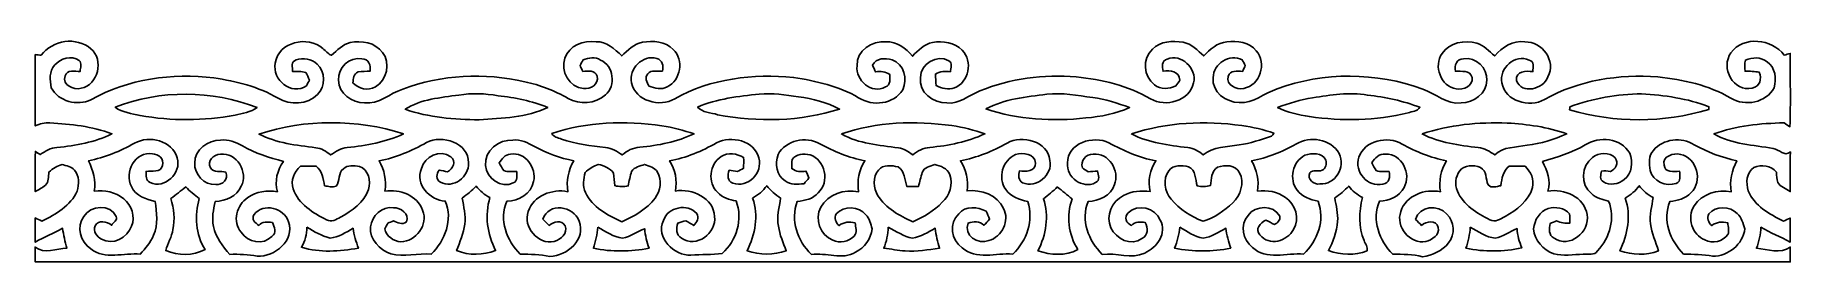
# Model space of a CAD drawing. Header units: centimetres. Extents: x -12.7 to 12.7, y -1.6 to 1.7.
import ezdxf

# ---------------------------------------------------------------- set-up
doc = ezdxf.new("R2010")
doc.units = ezdxf.units.CM
doc.header["$MEASUREMENT"] = 0
doc.layers.add('Camada 1', color=7, linetype='Continuous')

msp = doc.modelspace()

# ---------------------------------------------------------------- linework, layer by layer
at = {"layer": 'Camada 1', "color": 156}
for points, knots in [([(-12.61286, 1.3857), (-12.45164, 1.60479), (-12.10239, 1.65805), (-11.89354, 1.47954), (-11.89354, 1.47954), (-11.70375, 1.31621), (-11.7863, 0.95391), (-12.03713, 0.90523), (-12.03713, 0.90523), (-12.14437, 0.88018), (-12.31406, 0.94967), (-12.26572, 1.08444), (-12.26572, 1.08444), (-12.24456, 1.18251), (-12.12038, 1.14793), (-12.04877, 1.15111), (-12.04877, 1.15111), (-12.04806, 1.20368), (-12.01949, 1.26753), (-12.065, 1.30986), (-12.065, 1.30986), (-12.17859, 1.38782), (-12.33487, 1.33809), (-12.41883, 1.23966), (-12.41883, 1.23966), (-12.50033, 1.15288), (-12.48833, 1.02164), (-12.46786, 0.91334), (-12.46786, 0.91334), (-12.36415, 0.71402), (-12.09004, 0.64523), (-11.89284, 0.73871), (-11.89284, 0.73871), (-11.35873, 1.04634), (-10.71845, 1.12747), (-10.11342, 1.05587), (-10.11342, 1.05587), (-9.79134, 1.00965), (-9.46925, 0.9285), (-9.18632, 0.76305), (-9.18632, 0.76305), (-9.01241, 0.65298), (-8.76194, 0.66957), (-8.61341, 0.81597), (-8.61341, 0.81597), (-8.49488, 0.93274), (-8.49665, 1.14477), (-8.62188, 1.25552), (-8.62188, 1.25552), (-8.69773, 1.33772), (-8.82332, 1.35008), (-8.92527, 1.31762), (-8.92527, 1.31762), (-9.00007, 1.28905), (-8.97678, 1.21002), (-8.97572, 1.14828), (-8.97572, 1.14828), (-8.91222, 1.14687), (-8.8466, 1.15534), (-8.78487, 1.13488), (-8.78487, 1.13488), (-8.76511, 1.0996), (-8.74747, 1.06327), (-8.73195, 1.02551), (-8.73195, 1.02551), (-8.74254, 1.00436), (-8.76334, 0.96273), (-8.77393, 0.94156), (-8.77393, 0.94156), (-8.99265, 0.79233), (-9.27452, 1.0287), (-9.22619, 1.26929), (-9.22619, 1.26929), (-9.18632, 1.57938), (-8.74888, 1.6764), (-8.53616, 1.48025), (-8.53616, 1.48025), (-8.49383, 1.45133), (-8.46278, 1.39982), (-8.41233, 1.38535), (-8.41233, 1.38535), (-8.32802, 1.45238), (-8.25323, 1.54235), (-8.14317, 1.56703), (-8.14317, 1.56703), (-7.97806, 1.60055), (-7.78016, 1.5702), (-7.67537, 1.42558), (-7.67537, 1.42558), (-7.55332, 1.27316), (-7.60764, 1.0234), (-7.77662, 0.9292), (-7.77662, 0.9292), (-7.88212, 0.86359), (-8.01934, 0.89817), (-8.10259, 0.9839), (-8.10259, 0.9839), (-8.0966, 1.04493), (-8.09201, 1.1169), (-8.02604, 1.1437), (-8.02604, 1.1437), (-7.96924, 1.15181), (-7.91174, 1.15005), (-7.85424, 1.15322), (-7.85424, 1.15322), (-7.83624, 1.23225), (-7.87505, 1.33809), (-7.97101, 1.33103), (-7.97101, 1.33103), (-8.15093, 1.36771), (-8.32626, 1.20332), (-8.30932, 1.0227), (-8.30932, 1.0227), (-8.31532, 0.8269), (-8.11388, 0.69708), (-7.93608, 0.69356), (-7.93608, 0.69356), (-7.72688, 0.67027), (-7.56884, 0.83219), (-7.38187, 0.89322), (-7.38187, 0.89322), (-6.82096, 1.10384), (-6.1969, 1.13417), (-5.61445, 0.99976), (-5.61445, 0.99976), (-5.39467, 0.95391), (-5.18371, 0.87029), (-4.98863, 0.75952), (-4.98863, 0.75952), (-4.82177, 0.6618), (-4.59317, 0.68121), (-4.44782, 0.80997), (-4.44782, 0.80997), (-4.29365, 0.94262), (-4.32576, 1.23472), (-4.51872, 1.3155), (-4.51872, 1.3155), (-4.59634, 1.36455), (-4.68841, 1.34691), (-4.76956, 1.31974), (-4.76956, 1.31974), (-4.78119, 1.29892), (-4.80413, 1.2573), (-4.81541, 1.23647), (-4.81541, 1.23647), (-4.80518, 1.21462), (-4.78437, 1.17122), (-4.77378, 1.14969), (-4.77378, 1.14969), (-4.70429, 1.15675), (-4.58716, 1.17157), (-4.56847, 1.0795), (-4.56847, 1.0795), (-4.5346, 0.96626), (-4.66689, 0.88793), (-4.76532, 0.90275), (-4.76532, 0.90275), (-4.96851, 0.91439), (-5.1047, 1.15569), (-5.03344, 1.3409), (-5.03344, 1.3409), (-4.97521, 1.5261), (-4.7632, 1.60725), (-4.58328, 1.5808), (-4.58328, 1.5808), (-4.42982, 1.58537), (-4.31305, 1.47567), (-4.21252, 1.37442), (-4.21252, 1.37442), (-4.12362, 1.45379), (-4.03684, 1.55222), (-3.913, 1.57232), (-3.913, 1.57232), (-3.76061, 1.59631), (-3.57928, 1.59103), (-3.4685, 1.46685), (-3.4685, 1.46685), (-3.30341, 1.31974), (-3.35774, 1.01881), (-3.55528, 0.92709), (-3.55528, 0.92709), (-3.63748, 0.87911), (-3.73345, 0.91157), (-3.81706, 0.93661), (-3.81706, 0.93661), (-3.84668, 0.98882), (-3.88937, 1.06539), (-3.83258, 1.11512), (-3.83258, 1.11512), (-3.78388, 1.18109), (-3.69076, 1.14406), (-3.62196, 1.15464), (-3.62196, 1.15464), (-3.60257, 1.23367), (-3.6202, 1.31375), (-3.70592, 1.33879), (-3.70592, 1.33879), (-3.90735, 1.39629), (-4.11621, 1.18886), (-4.06929, 0.9846), (-4.06929, 0.9846), (-4.0146, 0.71861), (-3.65901, 0.62618), (-3.4424, 0.75459), (-3.4424, 0.75459), (-2.92629, 1.05197), (-2.30928, 1.11583), (-1.72473, 1.06362), (-1.72473, 1.06362), (-1.39946, 1.00965), (-1.06961, 0.9398), (-0.78281, 0.76975), (-0.78281, 0.76975), (-0.58384, 0.63712), (-0.27445, 0.67274), (-0.14464, 0.88477), (-0.14464, 0.88477), (-0.0709, 1.03857), (-0.12664, 1.25871), (-0.29915, 1.31762), (-0.29915, 1.31762), (-0.39899, 1.34832), (-0.52951, 1.34725), (-0.58103, 1.2393), (-0.58103, 1.2393), (-0.5708, 1.21532), (-0.54963, 1.16769), (-0.53939, 1.14406), (-0.53939, 1.14406), (-0.46637, 1.1578), (-0.39511, 1.14723), (-0.33197, 1.10666), (-0.33197, 1.10666), (-0.33267, 1.04104), (-0.31574, 0.95391), (-0.39404, 0.92569), (-0.39404, 0.92569), (-0.59265, 0.8135), (-0.83397, 1.022), (-0.80644, 1.23331), (-0.80644, 1.23331), (-0.81738, 1.45097), (-0.58632, 1.59737), (-0.38734, 1.57868), (-0.38734, 1.57868), (-0.22965, 1.5882), (-0.10054, 1.48237), (-0.00282, 1.37089), (-0.00282, 1.37089), (0.07691, 1.45661), (0.16722, 1.54586), (0.28645, 1.56986), (0.28645, 1.56986), (0.43532, 1.5949), (0.60819, 1.57373), (0.71437, 1.45591), (0.71437, 1.45591), (0.87524, 1.30104), (0.81244, 0.98918), (0.60184, 0.91157), (0.60184, 0.91157), (0.51328, 0.87524), (0.4198, 0.9091), (0.3376, 0.94509), (0.3376, 0.94509), (0.33301, 1.00083), (0.32948, 1.05657), (0.32773, 1.11195), (0.32773, 1.11195), (0.39441, 1.15076), (0.47025, 1.15464), (0.54539, 1.1444), (0.54539, 1.1444), (0.54997, 1.19839), (0.58242, 1.26965), (0.52317, 1.30527), (0.52317, 1.30527), (0.35348, 1.40088), (0.10759, 1.26259), (0.11112, 1.06221), (0.11112, 1.06221), (0.07691, 0.84771), (0.29915, 0.68932), (0.49423, 0.69285), (0.49423, 0.69285), (0.67451, 0.6738), (0.8135, 0.8061), (0.97155, 0.86676), (0.97155, 0.86676), (1.41005, 1.05127), (1.89476, 1.10489), (2.36677, 1.07102), (2.36677, 1.07102), (2.74002, 1.03187), (3.11502, 0.94614), (3.44099, 0.75282), (3.44099, 0.75282), (3.65653, 0.62688), (4.00931, 0.72002), (4.06469, 0.98354), (4.06469, 0.98354), (4.11551, 1.19345), (3.88479, 1.41323), (3.68265, 1.32997), (3.68265, 1.32997), (3.59903, 1.30352), (3.6082, 1.22096), (3.62267, 1.15217), (3.62267, 1.15217), (3.72957, 1.17264), (3.85514, 1.15252), (3.86715, 1.02164), (3.86715, 1.02164), (3.85268, 1.00117), (3.82376, 0.96061), (3.80929, 0.94051), (3.80929, 0.94051), (3.71086, 0.89534), (3.58739, 0.88123), (3.50061, 0.95778), (3.50061, 0.95778), (3.3401, 1.07209), (3.31576, 1.34055), (3.46991, 1.47109), (3.46991, 1.47109), (3.58069, 1.59315), (3.76132, 1.59561), (3.91266, 1.57161), (3.91266, 1.57161), (4.03506, 1.55081), (4.12114, 1.45204), (4.2104, 1.37407), (4.2104, 1.37407), (4.30213, 1.46755), (4.40689, 1.57127), (4.54625, 1.57762), (4.54625, 1.57762), (4.69652, 1.59702), (4.87186, 1.5748), (4.97099, 1.44744), (4.97099, 1.44744), (5.12974, 1.27212), (5.02673, 0.94368), (4.7893, 0.90487), (4.7893, 0.90487), (4.68558, 0.87911), (4.52931, 0.9532), (4.56671, 1.07879), (4.56671, 1.07879), (4.5847, 1.17264), (4.70288, 1.15464), (4.77343, 1.1504), (4.77343, 1.1504), (4.7833, 1.17193), (4.80272, 1.21496), (4.81259, 1.23647), (4.81259, 1.23647), (4.8013, 1.25694), (4.77906, 1.29821), (4.76815, 1.31867), (4.76815, 1.31867), (4.58576, 1.41145), (4.34622, 1.26434), (4.34869, 1.05974), (4.34869, 1.05974), (4.32364, 0.85019), (4.5339, 0.70343), (4.72405, 0.69849), (4.72405, 0.69849), (4.93041, 0.68014), (5.08669, 0.83889), (5.27295, 0.89746), (5.27295, 0.89746), (5.94642, 1.14511), (6.71052, 1.14265), (7.38258, 0.89181), (7.38258, 0.89181), (7.5692, 0.83043), (7.72759, 0.66815), (7.93679, 0.69391), (7.93679, 0.69391), (8.11281, 0.69849), (8.31249, 0.82797), (8.30684, 1.02129), (8.30684, 1.02129), (8.32238, 1.19944), (8.15057, 1.36701), (7.97102, 1.33173), (7.97102, 1.33173), (7.87082, 1.33597), (7.83483, 1.23613), (7.85283, 1.15252), (7.85283, 1.15252), (7.93962, 1.14652), (8.06097, 1.17298), (8.09483, 1.06432), (8.09483, 1.06432), (8.11742, 0.94014), (7.96748, 0.87736), (7.86482, 0.89853), (7.86482, 0.89853), (7.64258, 0.93169), (7.53215, 1.22907), (7.66022, 1.40864), (7.66022, 1.40864), (7.76605, 1.57198), (7.98653, 1.60725), (8.16327, 1.56069), (8.16327, 1.56069), (8.26557, 1.52505), (8.34107, 1.44322), (8.42291, 1.37583), (8.42291, 1.37583), (8.53052, 1.50283), (8.68398, 1.60655), (8.85895, 1.57692), (8.85895, 1.57692), (9.10695, 1.58467), (9.32003, 1.30033), (9.18986, 1.07138), (9.18986, 1.07138), (9.12741, 0.8911), (8.80921, 0.81104), (8.7369, 1.01952), (8.7369, 1.01952), (8.72525, 1.15922), (8.87589, 1.1571), (8.97466, 1.14864), (8.97466, 1.14864), (8.97573, 1.21002), (8.99759, 1.28939), (8.9214, 1.31514), (8.9214, 1.31514), (8.71677, 1.40687), (8.48006, 1.19698), (8.52733, 0.98283), (8.52733, 0.98283), (8.57215, 0.71437), (8.92598, 0.62406), (9.14223, 0.74153), (9.14223, 0.74153), (9.63507, 1.02799), (10.22208, 1.11019), (10.78406, 1.07102), (10.78406, 1.07102), (11.14989, 1.03222), (11.5189, 0.95108), (11.83957, 0.76341), (11.83957, 0.76341), (12.0417, 0.63816), (12.3518, 0.69427), (12.46504, 0.91334), (12.46504, 0.91334), (12.50068, 1.04386), (12.48657, 1.20826), (12.36345, 1.28798), (12.36345, 1.28798), (12.27313, 1.36243), (12.15248, 1.35536), (12.04948, 1.3155), (12.04948, 1.3155), (12.03959, 1.26152), (12.03888, 1.20614), (12.04665, 1.15147), (12.04665, 1.15147), (12.11474, 1.15393), (12.18388, 1.15147), (12.25161, 1.13875), (12.25161, 1.13875), (12.29006, 1.04457), (12.26361, 0.92709), (12.14966, 0.9091), (12.14966, 0.9091), (11.87555, 0.8396), (11.68541, 1.20896), (11.84134, 1.41993), (11.84134, 1.41993), (12.02055, 1.67075), (12.43717, 1.62277), (12.61109, 1.38606), (12.61109, 1.38606), (12.64038, 1.39452), (12.67001, 1.40299), (12.7, 1.41111), (12.7, 1.41111), (12.69576, 1.05728), (12.70847, 0.70309), (12.6933, 0.34924), (12.6933, 0.34924), (12.66506, 0.36759), (12.63719, 0.38593), (12.60968, 0.40428), (12.60968, 0.40428), (12.26643, 0.3997), (11.91789, 0.36476), (11.5944, 0.24377), (11.5944, 0.24377), (11.8565, 0.0963), (12.16447, 0.08325), (12.45446, 0.03493), (12.45446, 0.03493), (12.54054, 0.01939), (12.61392, -0.0889), (12.7007, -0.01658), (12.7007, -0.01658), (12.69858, -0.20742), (12.70175, -0.39828), (12.69858, -0.58949), (12.69858, -0.58949), (12.6358, -0.54926), (12.55676, -0.52422), (12.51725, -0.4572), (12.51725, -0.4572), (12.50667, -0.40852), (12.5035, -0.35947), (12.49927, -0.31043), (12.49927, -0.31043), (12.42306, -0.21061), (12.28302, -0.1919), (12.17329, -0.242), (12.17329, -0.242), (12.06183, -0.31467), (12.05793, -0.46389), (12.08899, -0.57996), (12.08899, -0.57996), (12.18177, -0.79621), (12.39979, -0.92004), (12.60228, -1.01847), (12.60228, -1.01847), (12.63438, -1.00329), (12.66718, -0.98812), (12.7, -0.97296), (12.7, -0.97296), (12.70034, -1.08973), (12.69965, -1.20614), (12.69824, -1.32291), (12.69824, -1.32291), (12.561, -1.24354), (12.41071, -1.18957), (12.27525, -1.10666), (12.27525, -1.10666), (12.27349, -1.21179), (12.24667, -1.31375), (12.20964, -1.41145), (12.20964, -1.41145), (12.37261, -1.41958), (12.5543, -1.50459), (12.70034, -1.39381), (12.70034, -1.39381), (12.69965, -1.46543), (12.69965, -1.53704), (12.7, -1.60901), (12.7, -1.60901), (4.23333, -1.60867), (-4.23333, -1.60867), (-12.69964, -1.60901), (-12.69964, -1.60901), (-12.7, -1.53704), (-12.7, -1.46507), (-12.7007, -1.39381), (-12.7007, -1.39381), (-12.56312, -1.49859), (-12.39379, -1.41781), (-12.24033, -1.41145), (-12.24033, -1.41145), (-12.26714, -1.3155), (-12.29147, -1.2192), (-12.30418, -1.12041), (-12.30418, -1.12041), (-12.43048, -1.19768), (-12.57088, -1.24777), (-12.69858, -1.32326), (-12.69858, -1.32326), (-12.7, -1.2065), (-12.70035, -1.08937), (-12.7, -0.9726), (-12.7, -0.9726), (-12.66754, -0.98743), (-12.63508, -1.00259), (-12.60263, -1.01776), (-12.60263, -1.01776), (-12.40261, -0.91863), (-12.18811, -0.79516), (-12.09251, -0.58278), (-12.09251, -0.58278), (-12.06605, -0.48541), (-12.05794, -0.36159), (-12.13202, -0.28222), (-12.13202, -0.28222), (-12.17471, -0.22506), (-12.25126, -0.22153), (-12.31229, -0.19685), (-12.31229, -0.19685), (-12.3832, -0.21978), (-12.44776, -0.2561), (-12.50103, -0.30833), (-12.50103, -0.30833), (-12.51126, -0.37287), (-12.49785, -0.4512), (-12.55289, -0.49917), (-12.55289, -0.49917), (-12.59699, -0.53586), (-12.6492, -0.56091), (-12.69858, -0.58985), (-12.69858, -0.58985), (-12.70105, -0.39616), (-12.70141, -0.20284), (-12.69787, -0.00952), (-12.69787, -0.00952), (-12.68059, -0.0208), (-12.64567, -0.04304), (-12.62838, -0.05432), (-12.62838, -0.05432), (-12.55535, -0.00353), (-12.47562, 0.04268), (-12.38497, 0.04797), (-12.38497, 0.04797), (-12.11298, 0.07832), (-11.83745, 0.12206), (-11.59051, 0.24623), (-11.59051, 0.24623), (-11.87696, 0.35453), (-12.18388, 0.3891), (-12.48762, 0.40393), (-12.48762, 0.40393), (-12.56242, 0.41275), (-12.63402, 0.39263), (-12.70035, 0.36054), (-12.70035, 0.36054), (-12.69964, 0.70484), (-12.7, 1.04916), (-12.70035, 1.39347), (-12.70035, 1.39347), (-12.67847, 1.39171), (-12.63473, 1.38782), (-12.61286, 1.3857)], [0, 0, 0, 0, 0.00625, 0.00625, 0.00625, 0.00625, 0.0125, 0.0125, 0.0125, 0.0125, 0.01875, 0.01875, 0.01875, 0.01875, 0.025, 0.025, 0.025, 0.025, 0.03125, 0.03125, 0.03125, 0.03125, 0.0375, 0.0375, 0.0375, 0.0375, 0.04375, 0.04375, 0.04375, 0.04375, 0.05, 0.05, 0.05, 0.05, 0.05625, 0.05625, 0.05625, 0.05625, 0.0625, 0.0625, 0.0625, 0.0625, 0.06875, 0.06875, 0.06875, 0.06875, 0.075, 0.075, 0.075, 0.075, 0.08125, 0.08125, 0.08125, 0.08125, 0.0875, 0.0875, 0.0875, 0.0875, 0.09375, 0.09375, 0.09375, 0.09375, 0.1, 0.1, 0.1, 0.1, 0.10625, 0.10625, 0.10625, 0.10625, 0.1125, 0.1125, 0.1125, 0.1125, 0.11875, 0.11875, 0.11875, 0.11875, 0.125, 0.125, 0.125, 0.125, 0.13125, 0.13125, 0.13125, 0.13125, 0.1375, 0.1375, 0.1375, 0.1375, 0.14375, 0.14375, 0.14375, 0.14375, 0.15, 0.15, 0.15, 0.15, 0.15625, 0.15625, 0.15625, 0.15625, 0.1625, 0.1625, 0.1625, 0.1625, 0.16875, 0.16875, 0.16875, 0.16875, 0.175, 0.175, 0.175, 0.175, 0.18125, 0.18125, 0.18125, 0.18125, 0.1875, 0.1875, 0.1875, 0.1875, 0.19375, 0.19375, 0.19375, 0.19375, 0.2, 0.2, 0.2, 0.2, 0.20625, 0.20625, 0.20625, 0.20625, 0.2125, 0.2125, 0.2125, 0.2125, 0.21875, 0.21875, 0.21875, 0.21875, 0.225, 0.225, 0.225, 0.225, 0.23125, 0.23125, 0.23125, 0.23125, 0.2375, 0.2375, 0.2375, 0.2375, 0.24375, 0.24375, 0.24375, 0.24375, 0.25, 0.25, 0.25, 0.25, 0.25625, 0.25625, 0.25625, 0.25625, 0.2625, 0.2625, 0.2625, 0.2625, 0.26875, 0.26875, 0.26875, 0.26875, 0.275, 0.275, 0.275, 0.275, 0.28125, 0.28125, 0.28125, 0.28125, 0.2875, 0.2875, 0.2875, 0.2875, 0.29375, 0.29375, 0.29375, 0.29375, 0.3, 0.3, 0.3, 0.3, 0.30625, 0.30625, 0.30625, 0.30625, 0.3125, 0.3125, 0.3125, 0.3125, 0.31875, 0.31875, 0.31875, 0.31875, 0.325, 0.325, 0.325, 0.325, 0.33125, 0.33125, 0.33125, 0.33125, 0.3375, 0.3375, 0.3375, 0.3375, 0.34375, 0.34375, 0.34375, 0.34375, 0.35, 0.35, 0.35, 0.35, 0.35625, 0.35625, 0.35625, 0.35625, 0.3625, 0.3625, 0.3625, 0.3625, 0.36875, 0.36875, 0.36875, 0.36875, 0.375, 0.375, 0.375, 0.375, 0.38125, 0.38125, 0.38125, 0.38125, 0.3875, 0.3875, 0.3875, 0.3875, 0.39375, 0.39375, 0.39375, 0.39375, 0.4, 0.4, 0.4, 0.4, 0.40625, 0.40625, 0.40625, 0.40625, 0.4125, 0.4125, 0.4125, 0.4125, 0.41875, 0.41875, 0.41875, 0.41875, 0.425, 0.425, 0.425, 0.425, 0.43125, 0.43125, 0.43125, 0.43125, 0.4375, 0.4375, 0.4375, 0.4375, 0.44375, 0.44375, 0.44375, 0.44375, 0.45, 0.45, 0.45, 0.45, 0.45625, 0.45625, 0.45625, 0.45625, 0.4625, 0.4625, 0.4625, 0.4625, 0.46875, 0.46875, 0.46875, 0.46875, 0.475, 0.475, 0.475, 0.475, 0.48125, 0.48125, 0.48125, 0.48125, 0.4875, 0.4875, 0.4875, 0.4875, 0.49375, 0.49375, 0.49375, 0.49375, 0.5, 0.5, 0.5, 0.5, 0.50625, 0.50625, 0.50625, 0.50625, 0.5125, 0.5125, 0.5125, 0.5125, 0.51875, 0.51875, 0.51875, 0.51875, 0.525, 0.525, 0.525, 0.525, 0.53125, 0.53125, 0.53125, 0.53125, 0.5375, 0.5375, 0.5375, 0.5375, 0.54375, 0.54375, 0.54375, 0.54375, 0.55, 0.55, 0.55, 0.55, 0.55625, 0.55625, 0.55625, 0.55625, 0.5625, 0.5625, 0.5625, 0.5625, 0.56875, 0.56875, 0.56875, 0.56875, 0.575, 0.575, 0.575, 0.575, 0.58125, 0.58125, 0.58125, 0.58125, 0.5875, 0.5875, 0.5875, 0.5875, 0.59375, 0.59375, 0.59375, 0.59375, 0.6, 0.6, 0.6, 0.6, 0.60625, 0.60625, 0.60625, 0.60625, 0.6125, 0.6125, 0.6125, 0.6125, 0.61875, 0.61875, 0.61875, 0.61875, 0.625, 0.625, 0.625, 0.625, 0.63125, 0.63125, 0.63125, 0.63125, 0.6375, 0.6375, 0.6375, 0.6375, 0.64375, 0.64375, 0.64375, 0.64375, 0.65, 0.65, 0.65, 0.65, 0.65625, 0.65625, 0.65625, 0.65625, 0.6625, 0.6625, 0.6625, 0.6625, 0.66875, 0.66875, 0.66875, 0.66875, 0.675, 0.675, 0.675, 0.675, 0.68125, 0.68125, 0.68125, 0.68125, 0.6875, 0.6875, 0.6875, 0.6875, 0.69375, 0.69375, 0.69375, 0.69375, 0.7, 0.7, 0.7, 0.7, 0.70625, 0.70625, 0.70625, 0.70625, 0.7125, 0.7125, 0.7125, 0.7125, 0.71875, 0.71875, 0.71875, 0.71875, 0.725, 0.725, 0.725, 0.725, 0.73125, 0.73125, 0.73125, 0.73125, 0.7375, 0.7375, 0.7375, 0.7375, 0.74375, 0.74375, 0.74375, 0.74375, 0.75, 0.75, 0.75, 0.75, 0.75625, 0.75625, 0.75625, 0.75625, 0.7625, 0.7625, 0.7625, 0.7625, 0.76875, 0.76875, 0.76875, 0.76875, 0.775, 0.775, 0.775, 0.775, 0.78125, 0.78125, 0.78125, 0.78125, 0.7875, 0.7875, 0.7875, 0.7875, 0.79375, 0.79375, 0.79375, 0.79375, 0.8, 0.8, 0.8, 0.8, 0.80625, 0.80625, 0.80625, 0.80625, 0.8125, 0.8125, 0.8125, 0.8125, 0.81875, 0.81875, 0.81875, 0.81875, 0.825, 0.825, 0.825, 0.825, 0.83125, 0.83125, 0.83125, 0.83125, 0.8375, 0.8375, 0.8375, 0.8375, 0.84375, 0.84375, 0.84375, 0.84375, 0.85, 0.85, 0.85, 0.85, 0.85625, 0.85625, 0.85625, 0.85625, 0.8625, 0.8625, 0.8625, 0.8625, 0.86875, 0.86875, 0.86875, 0.86875, 0.875, 0.875, 0.875, 0.875, 0.88125, 0.88125, 0.88125, 0.88125, 0.8875, 0.8875, 0.8875, 0.8875, 0.89375, 0.89375, 0.89375, 0.89375, 0.9, 0.9, 0.9, 0.9, 0.90625, 0.90625, 0.90625, 0.90625, 0.9125, 0.9125, 0.9125, 0.9125, 0.91875, 0.91875, 0.91875, 0.91875, 0.925, 0.925, 0.925, 0.925, 0.93125, 0.93125, 0.93125, 0.93125, 0.9375, 0.9375, 0.9375, 0.9375, 0.94375, 0.94375, 0.94375, 0.94375, 0.95, 0.95, 0.95, 0.95, 0.95625, 0.95625, 0.95625, 0.95625, 0.9625, 0.9625, 0.9625, 0.9625, 0.96875, 0.96875, 0.96875, 0.96875, 0.975, 0.975, 0.975, 0.975, 0.98125, 0.98125, 0.98125, 0.98125, 0.9875, 0.9875, 0.9875, 0.9875, 1, 1, 1, 1]), ([(-11.54394, 0.63005), (-11.54394, 0.63005), (-11.54394, 0.63005), (-11.54394, 0.63005), (-11.54394, 0.63005), (-11.43811, 0.55562), (-11.30546, 0.5401), (-11.18235, 0.51152), (-11.18235, 0.51152), (-10.72868, 0.4311), (-10.26089, 0.43144), (-9.80792, 0.51681), (-9.80792, 0.51681), (-9.69962, 0.54397), (-9.58109, 0.55667), (-9.48936, 0.62618), (-9.48936, 0.62618), (-10.14341, 0.88299), (-10.88954, 0.88652), (-11.54394, 0.63005)], [0, 0, 0, 0, 0.16666667, 0.16666667, 0.16666667, 0.16666667, 0.33333333, 0.33333333, 0.33333333, 0.33333333, 0.5, 0.5, 0.5, 0.5, 0.66666667, 0.66666667, 0.66666667, 0.66666667, 1, 1, 1, 1]), ([(-6.56978, 0.80785), (-6.56978, 0.80785), (-6.56978, 0.80785), (-6.56978, 0.80785), (-6.56978, 0.80785), (-6.83294, 0.76975), (-7.11729, 0.75035), (-7.34589, 0.60289), (-7.34589, 0.60289), (-7.00298, 0.48083), (-6.6368, 0.45578), (-6.27591, 0.44979), (-6.27591, 0.44979), (-5.94077, 0.47378), (-5.58977, 0.47907), (-5.28143, 0.62864), (-5.28143, 0.62864), (-5.51249, 0.71754), (-5.75451, 0.77435), (-6.00109, 0.79869), (-6.00109, 0.79869), (-6.18912, 0.82832), (-6.38104, 0.8403), (-6.56978, 0.80785)], [0, 0, 0, 0, 0.14285714, 0.14285714, 0.14285714, 0.14285714, 0.28571429, 0.28571429, 0.28571429, 0.28571429, 0.42857143, 0.42857143, 0.42857143, 0.42857143, 0.57142857, 0.57142857, 0.57142857, 0.57142857, 0.71428571, 0.71428571, 0.71428571, 0.71428571, 1, 1, 1, 1]), ([(-3.11431, 0.63429), (-3.11431, 0.63429), (-3.11431, 0.63429), (-3.11431, 0.63429), (-3.11431, 0.63429), (-3.04165, 0.55316), (-2.92206, 0.55386), (-2.82397, 0.52351), (-2.82397, 0.52351), (-2.24048, 0.41134), (-1.62701, 0.42545), (-1.05798, 0.60395), (-1.05798, 0.60395), (-1.24249, 0.70343), (-1.4485, 0.75247), (-1.65417, 0.7821), (-1.65417, 0.7821), (-1.84221, 0.80539), (-2.03059, 0.84172), (-2.22037, 0.82303), (-2.22037, 0.82303), (-2.52341, 0.78916), (-2.83104, 0.75423), (-3.11431, 0.63429)], [0, 0, 0, 0, 0.14285714, 0.14285714, 0.14285714, 0.14285714, 0.28571429, 0.28571429, 0.28571429, 0.28571429, 0.42857143, 0.42857143, 0.42857143, 0.42857143, 0.57142857, 0.57142857, 0.57142857, 0.57142857, 0.71428571, 0.71428571, 0.71428571, 0.71428571, 1, 1, 1, 1]), ([(1.05903, 0.60678), (1.05903, 0.60678), (1.05903, 0.60678), (1.05903, 0.60678), (1.05903, 0.60678), (1.52259, 0.44944), (2.02247, 0.42579), (2.50613, 0.47554), (2.50613, 0.47554), (2.72204, 0.49742), (2.94181, 0.53233), (3.13796, 0.62971), (3.13796, 0.62971), (2.96228, 0.68509), (2.7887, 0.75177), (2.60419, 0.77257), (2.60419, 0.77257), (2.38441, 0.80222), (2.16288, 0.84561), (1.94027, 0.81986), (1.94027, 0.81986), (1.64041, 0.78246), (1.32961, 0.75318), (1.05903, 0.60678)], [0, 0, 0, 0, 0.14285714, 0.14285714, 0.14285714, 0.14285714, 0.28571429, 0.28571429, 0.28571429, 0.28571429, 0.42857143, 0.42857143, 0.42857143, 0.42857143, 0.57142857, 0.57142857, 0.57142857, 0.57142857, 0.71428571, 0.71428571, 0.71428571, 0.71428571, 1, 1, 1, 1]), ([(5.78696, 0.76904), (5.78696, 0.76904), (5.78696, 0.76904), (5.78696, 0.76904), (5.78696, 0.76904), (5.61162, 0.74577), (5.44476, 0.68615), (5.27897, 0.6283), (5.27897, 0.6283), (5.4222, 0.55316), (5.58305, 0.52317), (5.74075, 0.49564), (5.74075, 0.49564), (6.21454, 0.42862), (6.70207, 0.4339), (7.16808, 0.54963), (7.16808, 0.54963), (7.227, 0.57009), (7.30143, 0.57255), (7.33918, 0.63005), (7.33918, 0.63005), (7.09507, 0.72214), (6.84106, 0.78351), (6.58106, 0.80573), (6.58106, 0.80573), (6.31647, 0.85619), (6.04906, 0.80715), (5.78696, 0.76904)], [0, 0, 0, 0, 0.125, 0.125, 0.125, 0.125, 0.25, 0.25, 0.25, 0.25, 0.375, 0.375, 0.375, 0.375, 0.5, 0.5, 0.5, 0.5, 0.625, 0.625, 0.625, 0.625, 0.75, 0.75, 0.75, 0.75, 1, 1, 1, 1]), ([(9.51159, 0.63712), (9.51159, 0.63712), (9.51159, 0.63712), (9.51159, 0.63712), (9.51159, 0.63712), (9.50982, 0.62652), (9.50629, 0.60571), (9.50489, 0.59548), (9.50489, 0.59548), (10.15576, 0.3997), (10.86801, 0.40357), (11.5189, 0.5976), (11.5189, 0.5976), (11.5196, 0.60819), (11.52102, 0.629), (11.52172, 0.63923), (11.52172, 0.63923), (11.21127, 0.76059), (10.8779, 0.80362), (10.5477, 0.82727), (10.5477, 0.82727), (10.19527, 0.81774), (9.84215, 0.76164), (9.51159, 0.63712)], [0, 0, 0, 0, 0.14285714, 0.14285714, 0.14285714, 0.14285714, 0.28571429, 0.28571429, 0.28571429, 0.28571429, 0.42857143, 0.42857143, 0.42857143, 0.42857143, 0.57142857, 0.57142857, 0.57142857, 0.57142857, 0.71428571, 0.71428571, 0.71428571, 0.71428571, 1, 1, 1, 1]), ([(-9.46255, 0.24341), (-9.46255, 0.24341), (-9.46255, 0.24341), (-9.46255, 0.24341), (-9.46255, 0.24341), (-9.2082, 0.11148), (-8.91963, 0.08149), (-8.64022, 0.04444), (-8.64022, 0.04444), (-8.55768, 0.0381), (-8.48818, -0.00776), (-8.42645, -0.05961), (-8.42645, -0.05961), (-8.35271, -0.01128), (-8.27581, 0.04092), (-8.18515, 0.04762), (-8.18515, 0.04762), (-7.90645, 0.07584), (-7.6274, 0.12664), (-7.372, 0.24589), (-7.372, 0.24589), (-8.04403, 0.46389), (-8.79051, 0.46002), (-9.46255, 0.24341)], [0, 0, 0, 0, 0.14285714, 0.14285714, 0.14285714, 0.14285714, 0.28571429, 0.28571429, 0.28571429, 0.28571429, 0.42857143, 0.42857143, 0.42857143, 0.42857143, 0.57142857, 0.57142857, 0.57142857, 0.57142857, 0.71428571, 0.71428571, 0.71428571, 0.71428571, 1, 1, 1, 1]), ([(-5.22569, 0.25118), (-5.22569, 0.25118), (-5.22569, 0.25118), (-5.22569, 0.25118), (-5.22569, 0.25118), (-5.19606, 0.20038), (-5.13679, 0.18944), (-5.08528, 0.17073), (-5.08528, 0.17073), (-4.87856, 0.10159), (-4.66124, 0.07267), (-4.44534, 0.04692), (-4.44534, 0.04692), (-4.35468, 0.04022), (-4.27743, -0.01093), (-4.2037, -0.05961), (-4.2037, -0.05961), (-4.13385, 0.00316), (-4.04707, 0.04655), (-3.95216, 0.05079), (-3.95216, 0.05079), (-3.68158, 0.07761), (-3.41207, 0.13088), (-3.16442, 0.24553), (-3.16442, 0.24553), (-3.31681, 0.29562), (-3.47098, 0.3422), (-3.63044, 0.363), (-3.63044, 0.363), (-4.16102, 0.43638), (-4.71452, 0.42298), (-5.22569, 0.25118)], [0, 0, 0, 0, 0.11111111, 0.11111111, 0.11111111, 0.11111111, 0.22222222, 0.22222222, 0.22222222, 0.22222222, 0.33333333, 0.33333333, 0.33333333, 0.33333333, 0.44444444, 0.44444444, 0.44444444, 0.44444444, 0.55555556, 0.55555556, 0.55555556, 0.55555556, 0.66666667, 0.66666667, 0.66666667, 0.66666667, 0.77777778, 0.77777778, 0.77777778, 0.77777778, 1, 1, 1, 1]), ([(-1.03152, 0.24411), (-1.03152, 0.24411), (-1.03152, 0.24411), (-1.03152, 0.24411), (-1.03152, 0.24411), (-0.78176, 0.10054), (-0.48541, 0.08395), (-0.20637, 0.04197), (-0.20637, 0.04197), (-0.12841, 0.03174), (-0.06278, -0.01447), (-0.00034, -0.05927), (-0.00034, -0.05927), (0.07126, -0.00353), (0.15346, 0.04409), (0.24623, 0.04903), (0.24623, 0.04903), (0.51964, 0.07584), (0.7934, 0.12841), (1.04352, 0.24589), (1.04352, 0.24589), (0.8883, 0.29739), (0.73025, 0.34361), (0.56761, 0.36442), (0.56761, 0.36442), (0.03562, 0.43497), (-0.52139, 0.42509), (-1.03152, 0.24411)], [0, 0, 0, 0, 0.125, 0.125, 0.125, 0.125, 0.25, 0.25, 0.25, 0.25, 0.375, 0.375, 0.375, 0.375, 0.5, 0.5, 0.5, 0.5, 0.625, 0.625, 0.625, 0.625, 0.75, 0.75, 0.75, 0.75, 1, 1, 1, 1]), ([(3.16371, 0.24377), (3.16371, 0.24377), (3.16371, 0.24377), (3.16371, 0.24377), (3.16371, 0.24377), (3.417, 0.11394), (3.70275, 0.08078), (3.9811, 0.04585), (3.9811, 0.04585), (4.06505, 0.03774), (4.13914, -0.00528), (4.20193, -0.05997), (4.20193, -0.05997), (4.34728, 0.06772), (4.54766, 0.05115), (4.72581, 0.08607), (4.72581, 0.08607), (4.88667, 0.10829), (5.03977, 0.16298), (5.19358, 0.21237), (5.19358, 0.21237), (5.20206, 0.22294), (5.21899, 0.24411), (5.22746, 0.25471), (5.22746, 0.25471), (5.07576, 0.30444), (4.92125, 0.34607), (4.76284, 0.36617), (4.76284, 0.36617), (4.2298, 0.43921), (3.67595, 0.41663), (3.16371, 0.24377)], [0, 0, 0, 0, 0.11111111, 0.11111111, 0.11111111, 0.11111111, 0.22222222, 0.22222222, 0.22222222, 0.22222222, 0.33333333, 0.33333333, 0.33333333, 0.33333333, 0.44444444, 0.44444444, 0.44444444, 0.44444444, 0.55555556, 0.55555556, 0.55555556, 0.55555556, 0.66666667, 0.66666667, 0.66666667, 0.66666667, 0.77777778, 0.77777778, 0.77777778, 0.77777778, 1, 1, 1, 1]), ([(7.37093, 0.24377), (7.37093, 0.24377), (7.37093, 0.24377), (7.37093, 0.24377), (7.37093, 0.24377), (7.62353, 0.11606), (7.90716, 0.08008), (8.18444, 0.04655), (8.18444, 0.04655), (8.27439, 0.03986), (8.35025, -0.01164), (8.42432, -0.05856), (8.42432, -0.05856), (8.5485, 0.06597), (8.73195, 0.04867), (8.89175, 0.07972), (8.89175, 0.07972), (9.08967, 0.10512), (9.28122, 0.16544), (9.4636, 0.24553), (9.4636, 0.24553), (9.1881, 0.34642), (8.89565, 0.38522), (8.60424, 0.40181), (8.60424, 0.40181), (8.18832, 0.41663), (7.76639, 0.37923), (7.37093, 0.24377)], [0, 0, 0, 0, 0.125, 0.125, 0.125, 0.125, 0.25, 0.25, 0.25, 0.25, 0.375, 0.375, 0.375, 0.375, 0.5, 0.5, 0.5, 0.5, 0.625, 0.625, 0.625, 0.625, 0.75, 0.75, 0.75, 0.75, 1, 1, 1, 1]), ([(-11.26207, 0.11289), (-11.26207, 0.11289), (-11.26207, 0.11289), (-11.26207, 0.11289), (-11.26207, 0.11289), (-11.46916, -0.00635), (-11.69281, -0.09666), (-11.92742, -0.14357), (-11.92742, -0.14357), (-11.8625, -0.28081), (-11.81946, -0.4311), (-11.84592, -0.5842), (-11.84592, -0.5842), (-11.6967, -0.56515), (-11.53548, -0.59513), (-11.41906, -0.69532), (-11.41906, -0.69532), (-11.30617, -0.78775), (-11.24514, -0.95284), (-11.30476, -1.09185), (-11.30476, -1.09185), (-11.36508, -1.25448), (-11.57851, -1.38148), (-11.73868, -1.2774), (-11.73868, -1.2774), (-11.81064, -1.246), (-11.86708, -1.16275), (-11.83251, -1.08444), (-11.83251, -1.08444), (-11.78489, -0.99447), (-11.6586, -1.02164), (-11.59509, -1.07914), (-11.59509, -1.07914), (-11.57075, -1.03786), (-11.50196, -1.00753), (-11.52736, -0.95074), (-11.52736, -0.95074), (-11.60709, -0.76658), (-11.90025, -0.78916), (-11.99515, -0.95074), (-11.99515, -0.95074), (-12.11262, -1.09819), (-12.04665, -1.32115), (-11.89601, -1.41887), (-11.89601, -1.41887), (-11.6914, -1.58467), (-11.41659, -1.47355), (-11.17917, -1.49542), (-11.17917, -1.49542), (-11.10544, -1.41145), (-11.02959, -1.32644), (-10.98655, -1.22166), (-10.98655, -1.22166), (-10.91635, -1.0682), (-10.94069, -0.89322), (-10.96433, -0.73201), (-10.96433, -0.73201), (-11.09768, -0.70343), (-11.24797, -0.65263), (-11.30617, -0.51611), (-11.30617, -0.51611), (-11.42259, -0.31503), (-11.24761, -0.00105), (-11.00419, -0.0448), (-11.00419, -0.0448), (-10.9167, -0.04163), (-10.82921, -0.11959), (-10.85603, -0.21166), (-10.85603, -0.21166), (-10.8846, -0.3182), (-11.01266, -0.28857), (-11.09521, -0.29915), (-11.09521, -0.29915), (-11.09168, -0.35594), (-11.10791, -0.4332), (-11.03876, -0.45826), (-11.03876, -0.45826), (-10.82569, -0.56056), (-10.5798, -0.32278), (-10.64401, -0.1023), (-10.64401, -0.1023), (-10.7135, 0.15027), (-11.04935, 0.22789), (-11.26207, 0.11289)], [0, 0, 0, 0, 0.04545455, 0.04545455, 0.04545455, 0.04545455, 0.09090909, 0.09090909, 0.09090909, 0.09090909, 0.13636364, 0.13636364, 0.13636364, 0.13636364, 0.18181818, 0.18181818, 0.18181818, 0.18181818, 0.22727273, 0.22727273, 0.22727273, 0.22727273, 0.27272727, 0.27272727, 0.27272727, 0.27272727, 0.31818182, 0.31818182, 0.31818182, 0.31818182, 0.36363636, 0.36363636, 0.36363636, 0.36363636, 0.40909091, 0.40909091, 0.40909091, 0.40909091, 0.45454545, 0.45454545, 0.45454545, 0.45454545, 0.5, 0.5, 0.5, 0.5, 0.54545455, 0.54545455, 0.54545455, 0.54545455, 0.59090909, 0.59090909, 0.59090909, 0.59090909, 0.63636364, 0.63636364, 0.63636364, 0.63636364, 0.68181818, 0.68181818, 0.68181818, 0.68181818, 0.72727273, 0.72727273, 0.72727273, 0.72727273, 0.77272727, 0.77272727, 0.77272727, 0.77272727, 0.81818182, 0.81818182, 0.81818182, 0.81818182, 0.86363636, 0.86363636, 0.86363636, 0.86363636, 0.90909091, 0.90909091, 0.90909091, 0.90909091, 1, 1, 1, 1]), ([(-10.39106, -0.17744), (-10.39106, -0.17744), (-10.39106, -0.17744), (-10.39106, -0.17744), (-10.39106, -0.17744), (-10.40165, -0.33901), (-10.25418, -0.50095), (-10.08803, -0.48541), (-10.08803, -0.48541), (-9.98995, -0.50058), (-9.89506, -0.40886), (-9.93986, -0.30938), (-9.93986, -0.30938), (-10.0143, -0.28434), (-10.11978, -0.32737), (-10.16388, -0.24448), (-10.16388, -0.24448), (-10.21926, -0.14569), (-10.11696, -0.04938), (-10.02065, -0.04903), (-10.02065, -0.04903), (-9.78534, -0.01551), (-9.61036, -0.31433), (-9.71938, -0.51399), (-9.71938, -0.51399), (-9.77935, -0.66428), (-9.9455, -0.72284), (-10.09437, -0.73554), (-10.09437, -0.73554), (-10.11908, -0.85302), (-10.15047, -0.97508), (-10.11802, -1.09466), (-10.11802, -1.09466), (-10.08909, -1.25306), (-9.98925, -1.38465), (-9.88271, -1.50001), (-9.88271, -1.50001), (-9.75006, -1.49684), (-9.61672, -1.50071), (-9.48583, -1.52646), (-9.48583, -1.52646), (-9.23572, -1.53916), (-8.93692, -1.29786), (-9.03569, -1.0287), (-9.03569, -1.0287), (-9.09461, -0.82267), (-9.3987, -0.7486), (-9.53276, -0.92251), (-9.53276, -0.92251), (-9.57579, -0.9913), (-9.51653, -1.04315), (-9.46502, -1.08126), (-9.46502, -1.08126), (-9.41563, -1.01776), (-9.33661, -1.03187), (-9.26782, -1.03823), (-9.26782, -1.03823), (-9.23466, -1.10067), (-9.20291, -1.18991), (-9.27558, -1.2393), (-9.27558, -1.2393), (-9.39976, -1.37583), (-9.62236, -1.32115), (-9.71938, -1.18039), (-9.71938, -1.18039), (-9.85026, -1.02799), (-9.78569, -0.78069), (-9.62483, -0.67697), (-9.62483, -0.67697), (-9.50172, -0.58702), (-9.3412, -0.56832), (-9.19374, -0.59195), (-9.19374, -0.59195), (-9.2403, -0.44202), (-9.1955, -0.27869), (-9.10872, -0.15239), (-9.10872, -0.15239), (-9.31368, -0.09806), (-9.51759, -0.03457), (-9.70244, 0.07126), (-9.70244, 0.07126), (-9.79734, 0.1277), (-9.90423, 0.16862), (-10.01641, 0.15558), (-10.01641, 0.15558), (-10.19598, 0.15309), (-10.39812, 0.01905), (-10.39106, -0.17744)], [0, 0, 0, 0, 0.04347826, 0.04347826, 0.04347826, 0.04347826, 0.08695652, 0.08695652, 0.08695652, 0.08695652, 0.13043478, 0.13043478, 0.13043478, 0.13043478, 0.17391304, 0.17391304, 0.17391304, 0.17391304, 0.2173913, 0.2173913, 0.2173913, 0.2173913, 0.26086957, 0.26086957, 0.26086957, 0.26086957, 0.30434783, 0.30434783, 0.30434783, 0.30434783, 0.34782609, 0.34782609, 0.34782609, 0.34782609, 0.39130435, 0.39130435, 0.39130435, 0.39130435, 0.43478261, 0.43478261, 0.43478261, 0.43478261, 0.47826087, 0.47826087, 0.47826087, 0.47826087, 0.52173913, 0.52173913, 0.52173913, 0.52173913, 0.56521739, 0.56521739, 0.56521739, 0.56521739, 0.60869565, 0.60869565, 0.60869565, 0.60869565, 0.65217391, 0.65217391, 0.65217391, 0.65217391, 0.69565217, 0.69565217, 0.69565217, 0.69565217, 0.73913043, 0.73913043, 0.73913043, 0.73913043, 0.7826087, 0.7826087, 0.7826087, 0.7826087, 0.82608696, 0.82608696, 0.82608696, 0.82608696, 0.86956522, 0.86956522, 0.86956522, 0.86956522, 0.91304348, 0.91304348, 0.91304348, 0.91304348, 1, 1, 1, 1]), ([(-7.03757, 0.11959), (-7.03757, 0.11959), (-7.03757, 0.11959), (-7.03757, 0.11959), (-7.03757, 0.11959), (-7.2524, 0.0007), (-7.47994, -0.10089), (-7.72337, -0.14357), (-7.72337, -0.14357), (-7.64998, -0.27763), (-7.61047, -0.42969), (-7.63798, -0.58278), (-7.63798, -0.58278), (-7.42526, -0.55279), (-7.16808, -0.64311), (-7.09365, -0.86147), (-7.09365, -0.86147), (-7.00687, -1.06927), (-7.18996, -1.31444), (-7.40833, -1.31726), (-7.40833, -1.31726), (-7.51628, -1.3088), (-7.61541, -1.23718), (-7.64258, -1.12994), (-7.64258, -1.12994), (-7.63093, -1.10949), (-7.60801, -1.06856), (-7.59636, -1.0481), (-7.59636, -1.0481), (-7.57624, -1.03964), (-7.53638, -1.0227), (-7.51628, -1.01423), (-7.51628, -1.01423), (-7.45666, -1.03187), (-7.38504, -1.08232), (-7.32754, -1.02941), (-7.32754, -1.02941), (-7.28062, -0.91157), (-7.40974, -0.82196), (-7.51521, -0.82373), (-7.51521, -0.82373), (-7.68103, -0.8001), (-7.8299, -0.94192), (-7.84684, -1.10137), (-7.84684, -1.10137), (-7.86623, -1.28269), (-7.71065, -1.43191), (-7.55402, -1.49331), (-7.55402, -1.49331), (-7.36141, -1.53563), (-7.16385, -1.48237), (-6.96877, -1.49684), (-6.96877, -1.49684), (-6.76945, -1.30104), (-6.65056, -0.9973), (-6.76663, -0.72707), (-6.76663, -0.72707), (-6.99099, -0.71402), (-7.2076, -0.48294), (-7.11129, -0.25646), (-7.11129, -0.25646), (-7.0679, -0.08078), (-6.83718, 0.02611), (-6.68725, -0.08536), (-6.68725, -0.08536), (-6.60188, -0.14851), (-6.65409, -0.26423), (-6.73311, -0.30409), (-6.73311, -0.30409), (-6.7631, -0.2981), (-6.82342, -0.28575), (-6.85341, -0.27939), (-6.85341, -0.27939), (-6.88974, -0.33689), (-6.90986, -0.41592), (-6.83648, -0.45437), (-6.83648, -0.45437), (-6.65585, -0.55209), (-6.41314, -0.37818), (-6.43149, -0.17604), (-6.43149, -0.17604), (-6.42231, 0.11747), (-6.81107, 0.24058), (-7.03757, 0.11959)], [0, 0, 0, 0, 0.04545455, 0.04545455, 0.04545455, 0.04545455, 0.09090909, 0.09090909, 0.09090909, 0.09090909, 0.13636364, 0.13636364, 0.13636364, 0.13636364, 0.18181818, 0.18181818, 0.18181818, 0.18181818, 0.22727273, 0.22727273, 0.22727273, 0.22727273, 0.27272727, 0.27272727, 0.27272727, 0.27272727, 0.31818182, 0.31818182, 0.31818182, 0.31818182, 0.36363636, 0.36363636, 0.36363636, 0.36363636, 0.40909091, 0.40909091, 0.40909091, 0.40909091, 0.45454545, 0.45454545, 0.45454545, 0.45454545, 0.5, 0.5, 0.5, 0.5, 0.54545455, 0.54545455, 0.54545455, 0.54545455, 0.59090909, 0.59090909, 0.59090909, 0.59090909, 0.63636364, 0.63636364, 0.63636364, 0.63636364, 0.68181818, 0.68181818, 0.68181818, 0.68181818, 0.72727273, 0.72727273, 0.72727273, 0.72727273, 0.77272727, 0.77272727, 0.77272727, 0.77272727, 0.81818182, 0.81818182, 0.81818182, 0.81818182, 0.86363636, 0.86363636, 0.86363636, 0.86363636, 0.90909091, 0.90909091, 0.90909091, 0.90909091, 1, 1, 1, 1]), ([(-6.18208, -0.21201), (-6.18208, -0.21201), (-6.18208, -0.21201), (-6.18208, -0.21201), (-6.18208, -0.21201), (-6.17361, -0.40252), (-5.95595, -0.54715), (-5.78061, -0.46496), (-5.78061, -0.46496), (-5.71112, -0.43568), (-5.73051, -0.35842), (-5.73229, -0.29951), (-5.73229, -0.29951), (-5.79437, -0.29703), (-5.85927, -0.30797), (-5.91889, -0.2868), (-5.91889, -0.2868), (-5.94289, -0.25011), (-5.96547, -0.21307), (-5.98628, -0.17497), (-5.98628, -0.17497), (-5.9443, -0.11959), (-5.90055, -0.04833), (-5.82153, -0.05045), (-5.82153, -0.05045), (-5.60775, -0.00881), (-5.44089, -0.24835), (-5.48674, -0.44343), (-5.48674, -0.44343), (-5.52097, -0.62159), (-5.70159, -0.73025), (-5.87409, -0.73096), (-5.87409, -0.73096), (-5.99227, -0.99871), (-5.87691, -1.30069), (-5.68042, -1.49754), (-5.68042, -1.49754), (-5.53649, -1.49684), (-5.39255, -1.50424), (-5.25039, -1.52822), (-5.25039, -1.52822), (-5.00379, -1.5233), (-4.72157, -1.28093), (-4.82988, -1.0174), (-4.82988, -1.0174), (-4.90361, -0.79445), (-5.27614, -0.744), (-5.35235, -0.98953), (-5.35235, -0.98953), (-5.32306, -1.01988), (-5.29378, -1.05021), (-5.26415, -1.08091), (-5.26415, -1.08091), (-5.20064, -1.02658), (-5.08105, -0.99625), (-5.03166, -1.08408), (-5.03166, -1.08408), (-4.98615, -1.1952), (-5.0934, -1.28481), (-5.18971, -1.31163), (-5.18971, -1.31163), (-5.42113, -1.36701), (-5.64902, -1.10031), (-5.56436, -0.87948), (-5.56436, -0.87948), (-5.49239, -0.64557), (-5.21441, -0.54751), (-4.99075, -0.5916), (-4.99075, -0.5916), (-5.01543, -0.43568), (-4.98651, -0.27905), (-4.90607, -0.14357), (-4.90607, -0.14357), (-5.1054, -0.10583), (-5.29766, -0.03386), (-5.47652, 0.06173), (-5.47652, 0.06173), (-5.57106, 0.1164), (-5.67407, 0.16686), (-5.7866, 0.15628), (-5.7866, 0.15628), (-5.98628, 0.1651), (-6.20818, 0.00387), (-6.18208, -0.21201)], [0, 0, 0, 0, 0.04545455, 0.04545455, 0.04545455, 0.04545455, 0.09090909, 0.09090909, 0.09090909, 0.09090909, 0.13636364, 0.13636364, 0.13636364, 0.13636364, 0.18181818, 0.18181818, 0.18181818, 0.18181818, 0.22727273, 0.22727273, 0.22727273, 0.22727273, 0.27272727, 0.27272727, 0.27272727, 0.27272727, 0.31818182, 0.31818182, 0.31818182, 0.31818182, 0.36363636, 0.36363636, 0.36363636, 0.36363636, 0.40909091, 0.40909091, 0.40909091, 0.40909091, 0.45454545, 0.45454545, 0.45454545, 0.45454545, 0.5, 0.5, 0.5, 0.5, 0.54545455, 0.54545455, 0.54545455, 0.54545455, 0.59090909, 0.59090909, 0.59090909, 0.59090909, 0.63636364, 0.63636364, 0.63636364, 0.63636364, 0.68181818, 0.68181818, 0.68181818, 0.68181818, 0.72727273, 0.72727273, 0.72727273, 0.72727273, 0.77272727, 0.77272727, 0.77272727, 0.77272727, 0.81818182, 0.81818182, 0.81818182, 0.81818182, 0.86363636, 0.86363636, 0.86363636, 0.86363636, 0.90909091, 0.90909091, 0.90909091, 0.90909091, 1, 1, 1, 1]), ([(-2.8388, 0.11535), (-2.8388, 0.11535), (-2.8388, 0.11535), (-2.8388, 0.11535), (-2.8388, 0.11535), (-3.05118, -0.00387), (-3.278, -0.103), (-3.5193, -0.14357), (-3.5193, -0.14357), (-3.43675, -0.27374), (-3.40571, -0.43039), (-3.43464, -0.58242), (-3.43464, -0.58242), (-3.19369, -0.54256), (-2.88361, -0.6798), (-2.86773, -0.95074), (-2.86773, -0.95074), (-2.8335, -1.18991), (-3.13901, -1.41922), (-3.34539, -1.26364), (-3.34539, -1.26364), (-3.43041, -1.22344), (-3.42018, -1.12394), (-3.40147, -1.04846), (-3.40147, -1.04846), (-3.36196, -1.03611), (-3.32246, -1.0241), (-3.28329, -1.01177), (-3.28329, -1.01177), (-3.24555, -1.03504), (-3.20781, -1.05833), (-3.16971, -1.08162), (-3.16971, -1.08162), (-3.12666, -1.03575), (-3.08856, -0.97189), (-3.12525, -0.90981), (-3.12525, -0.90981), (-3.25861, -0.75423), (-3.54471, -0.81492), (-3.60961, -1.00894), (-3.60961, -1.00894), (-3.72392, -1.25589), (-3.45546, -1.5233), (-3.21027, -1.51095), (-3.21027, -1.51095), (-3.05964, -1.50106), (-2.90583, -1.50566), (-2.7566, -1.48554), (-2.7566, -1.48554), (-2.54635, -1.30033), (-2.45604, -0.99236), (-2.55588, -0.72636), (-2.55588, -0.72636), (-2.65324, -0.70555), (-2.75802, -0.68121), (-2.82504, -0.60077), (-2.82504, -0.60077), (-2.97497, -0.46319), (-2.94111, -0.1912), (-2.77213, -0.08325), (-2.77213, -0.08325), (-2.67441, -0.01481), (-2.54458, -0.04022), (-2.44722, -0.09596), (-2.44722, -0.09596), (-2.44651, -0.14817), (-2.44686, -0.20072), (-2.44863, -0.2533), (-2.44863, -0.2533), (-2.4712, -0.26492), (-2.51636, -0.28857), (-2.53894, -0.3002), (-2.53894, -0.3002), (-2.56786, -0.29562), (-2.62573, -0.28645), (-2.65499, -0.28187), (-2.65499, -0.28187), (-2.68286, -0.35102), (-2.68817, -0.4378), (-2.60278, -0.46777), (-2.60278, -0.46777), (-2.3869, -0.54715), (-2.16464, -0.31467), (-2.22885, -0.10266), (-2.22885, -0.10266), (-2.29059, 0.15098), (-2.6289, 0.22542), (-2.8388, 0.11535)], [0, 0, 0, 0, 0.04347826, 0.04347826, 0.04347826, 0.04347826, 0.08695652, 0.08695652, 0.08695652, 0.08695652, 0.13043478, 0.13043478, 0.13043478, 0.13043478, 0.17391304, 0.17391304, 0.17391304, 0.17391304, 0.2173913, 0.2173913, 0.2173913, 0.2173913, 0.26086957, 0.26086957, 0.26086957, 0.26086957, 0.30434783, 0.30434783, 0.30434783, 0.30434783, 0.34782609, 0.34782609, 0.34782609, 0.34782609, 0.39130435, 0.39130435, 0.39130435, 0.39130435, 0.43478261, 0.43478261, 0.43478261, 0.43478261, 0.47826087, 0.47826087, 0.47826087, 0.47826087, 0.52173913, 0.52173913, 0.52173913, 0.52173913, 0.56521739, 0.56521739, 0.56521739, 0.56521739, 0.60869565, 0.60869565, 0.60869565, 0.60869565, 0.65217391, 0.65217391, 0.65217391, 0.65217391, 0.69565217, 0.69565217, 0.69565217, 0.69565217, 0.73913043, 0.73913043, 0.73913043, 0.73913043, 0.7826087, 0.7826087, 0.7826087, 0.7826087, 0.82608696, 0.82608696, 0.82608696, 0.82608696, 0.86956522, 0.86956522, 0.86956522, 0.86956522, 0.91304348, 0.91304348, 0.91304348, 0.91304348, 1, 1, 1, 1]), ([(-1.95014, -0.05467), (-1.95014, -0.05467), (-1.95014, -0.05467), (-1.95014, -0.05467), (-1.95014, -0.05467), (-1.99424, -0.1852), (-1.97131, -0.35701), (-1.84608, -0.43497), (-1.84608, -0.43497), (-1.76917, -0.49812), (-1.66582, -0.48365), (-1.57373, -0.4773), (-1.57373, -0.4773), (-1.5501, -0.44874), (-1.52646, -0.42016), (-1.50247, -0.39193), (-1.50247, -0.39193), (-1.51659, -0.35913), (-1.53105, -0.32631), (-1.54515, -0.2942), (-1.54515, -0.2942), (-1.61748, -0.30797), (-1.6898, -0.30161), (-1.75083, -0.25788), (-1.75083, -0.25788), (-1.75012, -0.21378), (-1.75577, -0.16862), (-1.74483, -0.12593), (-1.74483, -0.12593), (-1.6905, -0.03951), (-1.57621, -0.0381), (-1.48695, -0.05679), (-1.48695, -0.05679), (-1.27, -0.13053), (-1.1945, -0.45191), (-1.36806, -0.60749), (-1.36806, -0.60749), (-1.44285, -0.69673), (-1.56104, -0.72178), (-1.67111, -0.73342), (-1.67111, -0.73342), (-1.77553, -1.00507), (-1.67004, -1.30493), (-1.46755, -1.49965), (-1.46755, -1.49965), (-1.2527, -1.47143), (-1.02551, -1.58715), (-0.82656, -1.4679), (-0.82656, -1.4679), (-0.69285, -1.40511), (-0.60924, -1.27282), (-0.58807, -1.12923), (-0.58807, -1.12923), (-0.61029, -1.05903), (-0.62547, -0.98248), (-0.67804, -0.92709), (-0.67804, -0.92709), (-0.77857, -0.79869), (-0.99942, -0.78775), (-1.10701, -0.91263), (-1.10701, -0.91263), (-1.1444, -0.97155), (-1.11337, -1.03928), (-1.06715, -1.08196), (-1.06715, -1.08196), (-0.99835, -1.03046), (-0.91617, -1.02234), (-0.83502, -1.04315), (-0.83502, -1.04315), (-0.82585, -1.10666), (-0.80115, -1.17863), (-0.84596, -1.23542), (-0.84596, -1.23542), (-0.92779, -1.31127), (-1.0548, -1.35042), (-1.1578, -1.29258), (-1.1578, -1.29258), (-1.34055, -1.22378), (-1.42487, -0.98848), (-1.32997, -0.81845), (-1.32997, -0.81845), (-1.22802, -0.62759), (-0.98848, -0.55316), (-0.78493, -0.5916), (-0.78493, -0.5916), (-0.80644, -0.43532), (-0.77823, -0.27693), (-0.69179, -0.14393), (-0.69179, -0.14393), (-0.92251, -0.10195), (-1.14087, -0.01128), (-1.34408, 0.103), (-1.34408, 0.103), (-1.54515, 0.21378), (-1.83832, 0.15628), (-1.95014, -0.05467)], [0, 0, 0, 0, 0.04, 0.04, 0.04, 0.04, 0.08, 0.08, 0.08, 0.08, 0.12, 0.12, 0.12, 0.12, 0.16, 0.16, 0.16, 0.16, 0.2, 0.2, 0.2, 0.2, 0.24, 0.24, 0.24, 0.24, 0.28, 0.28, 0.28, 0.28, 0.32, 0.32, 0.32, 0.32, 0.36, 0.36, 0.36, 0.36, 0.4, 0.4, 0.4, 0.4, 0.44, 0.44, 0.44, 0.44, 0.48, 0.48, 0.48, 0.48, 0.52, 0.52, 0.52, 0.52, 0.56, 0.56, 0.56, 0.56, 0.6, 0.6, 0.6, 0.6, 0.64, 0.64, 0.64, 0.64, 0.68, 0.68, 0.68, 0.68, 0.72, 0.72, 0.72, 0.72, 0.76, 0.76, 0.76, 0.76, 0.8, 0.8, 0.8, 0.8, 0.84, 0.84, 0.84, 0.84, 0.88, 0.88, 0.88, 0.88, 0.92, 0.92, 0.92, 0.92, 1, 1, 1, 1]), ([(1.36525, 0.11253), (1.36525, 0.11253), (1.36525, 0.11253), (1.36525, 0.11253), (1.36525, 0.11253), (1.15534, -0.00706), (0.92886, -0.10089), (0.69003, -0.14357), (0.69003, -0.14357), (0.77152, -0.27445), (0.80503, -0.42757), (0.78563, -0.58103), (0.78563, -0.58103), (0.98882, -0.55633), (1.22519, -0.63675), (1.31409, -0.83397), (1.31409, -0.83397), (1.40794, -1.0107), (1.28975, -1.24741), (1.10172, -1.30033), (1.10172, -1.30033), (0.94826, -1.36596), (0.72743, -1.22414), (0.8001, -1.04705), (0.8001, -1.04705), (0.87841, -1.02481), (0.9659, -1.01353), (1.03046, -1.07702), (1.03046, -1.07702), (1.05798, -1.04846), (1.08513, -1.01988), (1.1123, -0.9913), (1.1123, -0.9913), (1.09536, -0.9525), (1.07879, -0.91405), (1.06221, -0.87595), (1.06221, -0.87595), (0.9398, -0.80539), (0.76164, -0.79375), (0.66533, -0.91334), (0.66533, -0.91334), (0.51788, -1.04668), (0.55879, -1.29399), (0.71296, -1.40475), (0.71296, -1.40475), (0.91756, -1.58679), (1.20297, -1.47601), (1.44673, -1.49472), (1.44673, -1.49472), (1.65559, -1.30422), (1.74978, -1.00753), (1.6637, -0.73447), (1.6637, -0.73447), (1.54586, -0.70343), (1.41534, -0.66815), (1.34549, -0.55879), (1.34549, -0.55879), (1.22485, -0.3937), (1.29998, -0.13194), (1.48872, -0.05537), (1.48872, -0.05537), (1.59278, -0.02187), (1.76883, -0.04022), (1.77623, -0.1785), (1.77623, -0.1785), (1.7794, -0.29951), (1.6323, -0.3048), (1.54481, -0.29174), (1.54481, -0.29174), (1.52893, -0.35489), (1.52471, -0.42438), (1.58855, -0.46284), (1.58855, -0.46284), (1.79034, -0.54751), (2.02564, -0.35243), (1.98613, -0.13899), (1.98613, -0.13899), (1.95545, 0.1404), (1.58396, 0.23495), (1.36525, 0.11253)], [0, 0, 0, 0, 0.04761905, 0.04761905, 0.04761905, 0.04761905, 0.0952381, 0.0952381, 0.0952381, 0.0952381, 0.14285714, 0.14285714, 0.14285714, 0.14285714, 0.19047619, 0.19047619, 0.19047619, 0.19047619, 0.23809524, 0.23809524, 0.23809524, 0.23809524, 0.28571429, 0.28571429, 0.28571429, 0.28571429, 0.33333333, 0.33333333, 0.33333333, 0.33333333, 0.38095238, 0.38095238, 0.38095238, 0.38095238, 0.42857143, 0.42857143, 0.42857143, 0.42857143, 0.47619048, 0.47619048, 0.47619048, 0.47619048, 0.52380952, 0.52380952, 0.52380952, 0.52380952, 0.57142857, 0.57142857, 0.57142857, 0.57142857, 0.61904762, 0.61904762, 0.61904762, 0.61904762, 0.66666667, 0.66666667, 0.66666667, 0.66666667, 0.71428571, 0.71428571, 0.71428571, 0.71428571, 0.76190476, 0.76190476, 0.76190476, 0.76190476, 0.80952381, 0.80952381, 0.80952381, 0.80952381, 0.85714286, 0.85714286, 0.85714286, 0.85714286, 0.9047619, 0.9047619, 0.9047619, 0.9047619, 1, 1, 1, 1]), ([(2.23908, -0.17604), (2.23908, -0.17604), (2.23908, -0.17604), (2.23908, -0.17604), (2.23908, -0.17604), (2.21473, -0.38452), (2.46027, -0.5595), (2.64617, -0.46073), (2.64617, -0.46073), (2.71568, -0.42686), (2.68781, -0.35031), (2.67441, -0.29245), (2.67441, -0.29245), (2.62819, -0.29598), (2.58234, -0.29986), (2.53646, -0.30373), (2.53646, -0.30373), (2.516, -0.28963), (2.47509, -0.26212), (2.45463, -0.24835), (2.45463, -0.24835), (2.42359, -0.14357), (2.50577, -0.04903), (2.6109, -0.04833), (2.6109, -0.04833), (2.83491, -0.01939), (3.00177, -0.29316), (2.91853, -0.48965), (2.91853, -0.48965), (2.86737, -0.65088), (2.69451, -0.72495), (2.53753, -0.73413), (2.53753, -0.73413), (2.42746, -1.00471), (2.54246, -1.30422), (2.74179, -1.49965), (2.74179, -1.49965), (2.94815, -1.47143), (3.16194, -1.57973), (3.35704, -1.48025), (3.35704, -1.48025), (3.53201, -1.40404), (3.68582, -1.19167), (3.58104, -1.00259), (3.58104, -1.00259), (3.51225, -0.82479), (3.25296, -0.7627), (3.11784, -0.89782), (3.11784, -0.89782), (3.05082, -0.95673), (3.09033, -1.05375), (3.16688, -1.07984), (3.16688, -1.07984), (3.21734, -1.01847), (3.29494, -1.03116), (3.36373, -1.03857), (3.36373, -1.03857), (3.411, -1.11653), (3.40818, -1.22624), (3.31645, -1.27), (3.31645, -1.27), (3.15982, -1.38852), (2.9397, -1.27635), (2.86807, -1.11371), (2.86807, -1.11371), (2.78377, -0.94297), (2.88536, -0.72813), (3.04906, -0.64805), (3.04906, -0.64805), (3.16723, -0.58103), (3.30624, -0.57502), (3.43817, -0.58737), (3.43817, -0.58737), (3.3909, -0.43638), (3.43641, -0.2734), (3.51861, -0.14357), (3.51861, -0.14357), (3.27695, -0.10371), (3.05293, -0.00034), (2.83951, 0.11535), (2.83951, 0.11535), (2.61479, 0.23001), (2.23731, 0.11253), (2.23908, -0.17604)], [0, 0, 0, 0, 0.04545455, 0.04545455, 0.04545455, 0.04545455, 0.09090909, 0.09090909, 0.09090909, 0.09090909, 0.13636364, 0.13636364, 0.13636364, 0.13636364, 0.18181818, 0.18181818, 0.18181818, 0.18181818, 0.22727273, 0.22727273, 0.22727273, 0.22727273, 0.27272727, 0.27272727, 0.27272727, 0.27272727, 0.31818182, 0.31818182, 0.31818182, 0.31818182, 0.36363636, 0.36363636, 0.36363636, 0.36363636, 0.40909091, 0.40909091, 0.40909091, 0.40909091, 0.45454545, 0.45454545, 0.45454545, 0.45454545, 0.5, 0.5, 0.5, 0.5, 0.54545455, 0.54545455, 0.54545455, 0.54545455, 0.59090909, 0.59090909, 0.59090909, 0.59090909, 0.63636364, 0.63636364, 0.63636364, 0.63636364, 0.68181818, 0.68181818, 0.68181818, 0.68181818, 0.72727273, 0.72727273, 0.72727273, 0.72727273, 0.77272727, 0.77272727, 0.77272727, 0.77272727, 0.81818182, 0.81818182, 0.81818182, 0.81818182, 0.86363636, 0.86363636, 0.86363636, 0.86363636, 0.90909091, 0.90909091, 0.90909091, 0.90909091, 1, 1, 1, 1]), ([(5.54567, 0.09701), (5.54567, 0.09701), (5.54567, 0.09701), (5.54567, 0.09701), (5.54567, 0.09701), (5.34599, -0.01551), (5.13045, -0.10195), (4.90466, -0.14357), (4.90466, -0.14357), (4.98016, -0.27763), (5.01261, -0.43039), (4.98934, -0.58313), (4.98934, -0.58313), (5.12867, -0.56797), (5.2779, -0.58949), (5.39255, -0.67556), (5.39255, -0.67556), (5.53685, -0.77257), (5.60809, -0.9839), (5.51003, -1.1377), (5.51003, -1.1377), (5.42254, -1.31163), (5.15479, -1.38711), (5.02425, -1.21742), (5.02425, -1.21742), (4.94312, -1.13736), (5.03237, -1.03964), (5.11069, -1.00471), (5.11069, -1.00471), (5.1516, -1.02517), (5.19253, -1.04563), (5.23346, -1.0668), (5.23346, -1.0668), (5.28389, -1.04457), (5.32129, -1.00717), (5.31176, -0.94684), (5.31176, -0.94684), (5.22427, -0.77611), (4.95687, -0.78668), (4.85245, -0.93451), (4.85245, -0.93451), (4.73109, -1.07173), (4.77555, -1.29187), (4.9163, -1.39841), (4.9163, -1.39841), (5.11774, -1.59173), (5.41126, -1.4725), (5.65714, -1.49647), (5.65714, -1.49647), (5.86069, -1.30281), (5.9683, -1.00329), (5.86634, -0.7306), (5.86634, -0.7306), (5.75451, -0.70484), (5.63562, -0.66922), (5.56541, -0.57114), (5.56541, -0.57114), (5.43665, -0.41485), (5.49804, -0.15521), (5.67619, -0.06419), (5.67619, -0.06419), (5.77708, -0.02716), (5.92313, -0.0247), (5.98028, -0.13404), (5.98028, -0.13404), (5.98664, -0.18873), (5.98311, -0.25822), (5.92278, -0.28081), (5.92278, -0.28081), (5.86705, -0.3108), (5.79084, -0.26634), (5.74428, -0.3182), (5.74428, -0.3182), (5.70406, -0.40993), (5.80424, -0.49354), (5.89209, -0.48012), (5.89209, -0.48012), (6.11292, -0.49742), (6.26816, -0.23035), (6.17007, -0.03986), (6.17007, -0.03986), (6.05155, 0.17533), (5.74533, 0.22014), (5.54567, 0.09701)], [0, 0, 0, 0, 0.04545455, 0.04545455, 0.04545455, 0.04545455, 0.09090909, 0.09090909, 0.09090909, 0.09090909, 0.13636364, 0.13636364, 0.13636364, 0.13636364, 0.18181818, 0.18181818, 0.18181818, 0.18181818, 0.22727273, 0.22727273, 0.22727273, 0.22727273, 0.27272727, 0.27272727, 0.27272727, 0.27272727, 0.31818182, 0.31818182, 0.31818182, 0.31818182, 0.36363636, 0.36363636, 0.36363636, 0.36363636, 0.40909091, 0.40909091, 0.40909091, 0.40909091, 0.45454545, 0.45454545, 0.45454545, 0.45454545, 0.5, 0.5, 0.5, 0.5, 0.54545455, 0.54545455, 0.54545455, 0.54545455, 0.59090909, 0.59090909, 0.59090909, 0.59090909, 0.63636364, 0.63636364, 0.63636364, 0.63636364, 0.68181818, 0.68181818, 0.68181818, 0.68181818, 0.72727273, 0.72727273, 0.72727273, 0.72727273, 0.77272727, 0.77272727, 0.77272727, 0.77272727, 0.81818182, 0.81818182, 0.81818182, 0.81818182, 0.86363636, 0.86363636, 0.86363636, 0.86363636, 0.90909091, 0.90909091, 0.90909091, 0.90909091, 1, 1, 1, 1]), ([(6.45583, -0.09348), (6.45583, -0.09348), (6.45583, -0.09348), (6.45583, -0.09348), (6.45583, -0.09348), (6.38315, -0.30056), (6.58636, -0.53764), (6.80366, -0.48119), (6.80366, -0.48119), (6.8968, -0.47096), (6.91303, -0.37535), (6.89434, -0.29951), (6.89434, -0.29951), (6.83224, -0.29669), (6.76663, -0.30902), (6.70772, -0.28575), (6.70772, -0.28575), (6.68301, -0.25011), (6.6615, -0.21271), (6.6435, -0.17392), (6.6435, -0.17392), (6.68619, -0.10266), (6.75323, -0.0381), (6.84354, -0.04692), (6.84354, -0.04692), (7.07813, -0.03915), (7.221, -0.33584), (7.11093, -0.52987), (7.11093, -0.52987), (7.04285, -0.66145), (6.89645, -0.72777), (6.75323, -0.72989), (6.75323, -0.72989), (6.64104, -0.99942), (6.74899, -1.3014), (6.9476, -1.49825), (6.9476, -1.49825), (7.09117, -1.50071), (7.23723, -1.49294), (7.37622, -1.53704), (7.37622, -1.53704), (7.5191, -1.50917), (7.66655, -1.45415), (7.7537, -1.33068), (7.7537, -1.33068), (7.85354, -1.21214), (7.83941, -1.02234), (7.729, -0.91581), (7.729, -0.91581), (7.60835, -0.7754), (7.32579, -0.79516), (7.27604, -0.99272), (7.27604, -0.99272), (7.30532, -1.02164), (7.3346, -1.05092), (7.36458, -1.0802), (7.36458, -1.0802), (7.43055, -1.01776), (7.5759, -0.998), (7.60306, -1.10878), (7.60306, -1.10878), (7.6334, -1.21849), (7.51416, -1.28798), (7.42631, -1.3155), (7.42631, -1.3155), (7.19632, -1.35607), (6.98146, -1.09784), (7.06366, -0.87841), (7.06366, -0.87841), (7.13527, -0.64523), (7.41432, -0.54575), (7.63693, -0.59336), (7.63693, -0.59336), (7.61011, -0.4378), (7.64258, -0.28046), (7.7223, -0.14534), (7.7223, -0.14534), (7.49723, -0.09947), (7.28169, -0.01447), (7.08201, 0.09842), (7.08201, 0.09842), (6.87351, 0.22119), (6.53767, 0.15309), (6.45583, -0.09348)], [0, 0, 0, 0, 0.04545455, 0.04545455, 0.04545455, 0.04545455, 0.09090909, 0.09090909, 0.09090909, 0.09090909, 0.13636364, 0.13636364, 0.13636364, 0.13636364, 0.18181818, 0.18181818, 0.18181818, 0.18181818, 0.22727273, 0.22727273, 0.22727273, 0.22727273, 0.27272727, 0.27272727, 0.27272727, 0.27272727, 0.31818182, 0.31818182, 0.31818182, 0.31818182, 0.36363636, 0.36363636, 0.36363636, 0.36363636, 0.40909091, 0.40909091, 0.40909091, 0.40909091, 0.45454545, 0.45454545, 0.45454545, 0.45454545, 0.5, 0.5, 0.5, 0.5, 0.54545455, 0.54545455, 0.54545455, 0.54545455, 0.59090909, 0.59090909, 0.59090909, 0.59090909, 0.63636364, 0.63636364, 0.63636364, 0.63636364, 0.68181818, 0.68181818, 0.68181818, 0.68181818, 0.72727273, 0.72727273, 0.72727273, 0.72727273, 0.77272727, 0.77272727, 0.77272727, 0.77272727, 0.81818182, 0.81818182, 0.81818182, 0.81818182, 0.86363636, 0.86363636, 0.86363636, 0.86363636, 0.90909091, 0.90909091, 0.90909091, 0.90909091, 1, 1, 1, 1]), ([(9.7303, 0.08466), (9.7303, 0.08466), (9.7303, 0.08466), (9.7303, 0.08466), (9.7303, 0.08466), (9.54017, -0.03174), (9.32215, -0.08714), (9.11436, -0.15628), (9.11436, -0.15628), (9.18562, -0.28434), (9.23642, -0.43602), (9.19232, -0.58208), (9.19232, -0.58208), (9.42586, -0.54575), (9.72043, -0.6664), (9.75818, -0.92357), (9.75818, -0.92357), (9.81075, -1.17052), (9.49924, -1.42558), (9.28193, -1.26293), (9.28193, -1.26293), (9.19656, -1.22519), (9.21208, -1.12606), (9.22548, -1.05197), (9.22548, -1.05197), (9.24806, -1.04315), (9.29323, -1.02481), (9.31579, -1.01599), (9.31579, -1.01599), (9.37823, -1.03823), (9.44316, -1.05798), (9.51052, -1.04705), (9.51052, -1.04705), (9.50948, -1.00224), (9.51652, -0.95637), (9.50419, -0.91298), (9.50419, -0.91298), (9.43222, -0.82161), (9.30344, -0.80644), (9.19797, -0.83609), (9.19797, -0.83609), (9.07204, -0.87453), (8.99688, -1.00471), (8.98525, -1.12959), (8.98525, -1.12959), (8.993, -1.29611), (9.12705, -1.43262), (9.27664, -1.49083), (9.27664, -1.49083), (9.41492, -1.53105), (9.55957, -1.49754), (9.70068, -1.49859), (9.70068, -1.49859), (9.77123, -1.48766), (9.86683, -1.52188), (9.91164, -1.4478), (9.91164, -1.4478), (10.09156, -1.25906), (10.1674, -0.97472), (10.07073, -0.72777), (10.07073, -0.72777), (9.98254, -0.7059), (9.88694, -0.68862), (9.82203, -0.61911), (9.82203, -0.61911), (9.66116, -0.49318), (9.67422, -0.21695), (9.8365, -0.09842), (9.8365, -0.09842), (9.92504, -0.02329), (10.08274, -0.01517), (10.16528, -0.1023), (10.16528, -0.1023), (10.22139, -0.17322), (10.17481, -0.27199), (10.0965, -0.30091), (10.0965, -0.30091), (10.0524, -0.28963), (10.00936, -0.28821), (9.96738, -0.29632), (9.96738, -0.29632), (9.95785, -0.34642), (9.93563, -0.41909), (9.99455, -0.44803), (9.99455, -0.44803), (10.08415, -0.51082), (10.21432, -0.48012), (10.29652, -0.41627), (10.29652, -0.41627), (10.41223, -0.32914), (10.42351, -0.1598), (10.37624, -0.03352), (10.37624, -0.03352), (10.25031, 0.18696), (9.93069, 0.21766), (9.7303, 0.08466)], [0, 0, 0, 0, 0.04, 0.04, 0.04, 0.04, 0.08, 0.08, 0.08, 0.08, 0.12, 0.12, 0.12, 0.12, 0.16, 0.16, 0.16, 0.16, 0.2, 0.2, 0.2, 0.2, 0.24, 0.24, 0.24, 0.24, 0.28, 0.28, 0.28, 0.28, 0.32, 0.32, 0.32, 0.32, 0.36, 0.36, 0.36, 0.36, 0.4, 0.4, 0.4, 0.4, 0.44, 0.44, 0.44, 0.44, 0.48, 0.48, 0.48, 0.48, 0.52, 0.52, 0.52, 0.52, 0.56, 0.56, 0.56, 0.56, 0.6, 0.6, 0.6, 0.6, 0.64, 0.64, 0.64, 0.64, 0.68, 0.68, 0.68, 0.68, 0.72, 0.72, 0.72, 0.72, 0.76, 0.76, 0.76, 0.76, 0.8, 0.8, 0.8, 0.8, 0.84, 0.84, 0.84, 0.84, 0.88, 0.88, 0.88, 0.88, 0.92, 0.92, 0.92, 0.92, 1, 1, 1, 1]), ([(10.71845, 0.00635), (10.71845, 0.00635), (10.71845, 0.00635), (10.71845, 0.00635), (10.71845, 0.00635), (10.64506, -0.06984), (10.65635, -0.18591), (10.67045, -0.28256), (10.67045, -0.28256), (10.71174, -0.44202), (10.89942, -0.52422), (11.05005, -0.4713), (11.05005, -0.4713), (11.12448, -0.43956), (11.10051, -0.35913), (11.09768, -0.29632), (11.09768, -0.29632), (11.01653, -0.30339), (10.88178, -0.31784), (10.8733, -0.20567), (10.8733, -0.20567), (10.84509, -0.07372), (11.01231, -0.02857), (11.11179, -0.05115), (11.11179, -0.05115), (11.34921, -0.09735), (11.43916, -0.44555), (11.26208, -0.60607), (11.26208, -0.60607), (11.18551, -0.69427), (11.06874, -0.72319), (10.95728, -0.73377), (10.95728, -0.73377), (10.84721, -1.004), (10.9601, -1.30104), (11.15659, -1.49859), (11.15659, -1.49859), (11.29736, -1.49754), (11.43916, -1.50106), (11.57817, -1.52717), (11.57817, -1.52717), (11.80146, -1.52471), (12.01525, -1.35643), (12.04207, -1.12854), (12.04207, -1.12854), (12.0149, -1.05127), (11.99549, -0.96555), (11.932, -0.90874), (11.932, -0.90874), (11.82546, -0.79833), (11.62227, -0.79375), (11.52065, -0.91298), (11.52065, -0.91298), (11.49066, -0.97367), (11.51361, -1.03928), (11.56263, -1.08232), (11.56263, -1.08232), (11.63072, -1.02763), (11.71468, -1.02376), (11.79617, -1.04457), (11.79617, -1.04457), (11.80007, -1.10031), (11.81981, -1.15922), (11.79759, -1.21355), (11.79759, -1.21355), (11.72033, -1.31092), (11.5771, -1.35325), (11.46493, -1.29117), (11.46493, -1.29117), (11.27512, -1.21813), (11.2014, -0.96485), (11.30935, -0.79657), (11.30935, -0.79657), (11.42011, -0.62123), (11.64802, -0.55386), (11.84521, -0.59302), (11.84521, -0.59302), (11.81698, -0.43709), (11.8565, -0.28256), (11.926, -0.14393), (11.926, -0.14393), (11.71046, -0.09842), (11.50231, -0.0201), (11.31111, 0.0889), (11.31111, 0.0889), (11.12731, 0.20109), (10.85849, 0.17744), (10.71845, 0.00635)], [0, 0, 0, 0, 0.04347826, 0.04347826, 0.04347826, 0.04347826, 0.08695652, 0.08695652, 0.08695652, 0.08695652, 0.13043478, 0.13043478, 0.13043478, 0.13043478, 0.17391304, 0.17391304, 0.17391304, 0.17391304, 0.2173913, 0.2173913, 0.2173913, 0.2173913, 0.26086957, 0.26086957, 0.26086957, 0.26086957, 0.30434783, 0.30434783, 0.30434783, 0.30434783, 0.34782609, 0.34782609, 0.34782609, 0.34782609, 0.39130435, 0.39130435, 0.39130435, 0.39130435, 0.43478261, 0.43478261, 0.43478261, 0.43478261, 0.47826087, 0.47826087, 0.47826087, 0.47826087, 0.52173913, 0.52173913, 0.52173913, 0.52173913, 0.56521739, 0.56521739, 0.56521739, 0.56521739, 0.60869565, 0.60869565, 0.60869565, 0.60869565, 0.65217391, 0.65217391, 0.65217391, 0.65217391, 0.69565217, 0.69565217, 0.69565217, 0.69565217, 0.73913043, 0.73913043, 0.73913043, 0.73913043, 0.7826087, 0.7826087, 0.7826087, 0.7826087, 0.82608696, 0.82608696, 0.82608696, 0.82608696, 0.86956522, 0.86956522, 0.86956522, 0.86956522, 0.91304348, 0.91304348, 0.91304348, 0.91304348, 1, 1, 1, 1]), ([(-8.96654, -0.55104), (-8.96654, -0.55104), (-8.96654, -0.55104), (-8.96654, -0.55104), (-8.96654, -0.55104), (-8.89247, -0.77082), (-8.68045, -0.90204), (-8.48218, -0.99835), (-8.48218, -0.99835), (-8.41551, -1.0421), (-8.34284, -0.99165), (-8.28216, -0.96166), (-8.28216, -0.96166), (-8.116, -0.86713), (-7.93891, -0.74999), (-7.87681, -0.55879), (-7.87681, -0.55879), (-7.83307, -0.43885), (-7.87929, -0.26916), (-8.0084, -0.22542), (-8.0084, -0.22542), (-8.08495, -0.21624), (-8.1795, -0.20002), (-8.23983, -0.26034), (-8.23983, -0.26034), (-8.32555, -0.3175), (-8.28075, -0.44062), (-8.34531, -0.51118), (-8.34531, -0.51118), (-8.39964, -0.53622), (-8.4582, -0.51576), (-8.51288, -0.50553), (-8.51288, -0.50553), (-8.53158, -0.40323), (-8.54321, -0.28963), (-8.63317, -0.22189), (-8.63317, -0.22189), (-8.70972, -0.22048), (-8.78628, -0.22083), (-8.86283, -0.22401), (-8.86283, -0.22401), (-8.95456, -0.30551), (-9.00394, -0.42932), (-8.96654, -0.55104)], [0, 0, 0, 0, 0.08333333, 0.08333333, 0.08333333, 0.08333333, 0.16666667, 0.16666667, 0.16666667, 0.16666667, 0.25, 0.25, 0.25, 0.25, 0.33333333, 0.33333333, 0.33333333, 0.33333333, 0.41666667, 0.41666667, 0.41666667, 0.41666667, 0.5, 0.5, 0.5, 0.5, 0.58333333, 0.58333333, 0.58333333, 0.58333333, 0.66666667, 0.66666667, 0.66666667, 0.66666667, 0.75, 0.75, 0.75, 0.75, 0.83333333, 0.83333333, 0.83333333, 0.83333333, 1, 1, 1, 1]), ([(-4.74062, -0.31221), (-4.74062, -0.31221), (-4.74062, -0.31221), (-4.74062, -0.31221), (-4.74062, -0.31221), (-4.76355, -0.40852), (-4.78437, -0.51152), (-4.73674, -0.60501), (-4.73674, -0.60501), (-4.63549, -0.81738), (-4.4143, -0.93451), (-4.20899, -1.02622), (-4.20899, -1.02622), (-4.03014, -0.94509), (-3.84844, -0.84632), (-3.73027, -0.68438), (-3.73027, -0.68438), (-3.6509, -0.57784), (-3.62691, -0.42545), (-3.69359, -0.30692), (-3.69359, -0.30692), (-3.73379, -0.24095), (-3.81353, -0.22294), (-3.8802, -0.19649), (-3.8802, -0.19649), (-3.94582, -0.2226), (-4.02907, -0.23247), (-4.06893, -0.2981), (-4.06893, -0.2981), (-4.09327, -0.36583), (-4.10245, -0.43814), (-4.11762, -0.50835), (-4.11762, -0.50835), (-4.18253, -0.52458), (-4.2485, -0.52139), (-4.31236, -0.50375), (-4.31236, -0.50375), (-4.3194, -0.44343), (-4.32611, -0.38311), (-4.33139, -0.32278), (-4.33139, -0.32278), (-4.38396, -0.2487), (-4.4658, -0.2166), (-4.55117, -0.19685), (-4.55117, -0.19685), (-4.62244, -0.22119), (-4.68595, -0.2607), (-4.74062, -0.31221)], [0, 0, 0, 0, 0.07692308, 0.07692308, 0.07692308, 0.07692308, 0.15384615, 0.15384615, 0.15384615, 0.15384615, 0.23076923, 0.23076923, 0.23076923, 0.23076923, 0.30769231, 0.30769231, 0.30769231, 0.30769231, 0.38461538, 0.38461538, 0.38461538, 0.38461538, 0.46153846, 0.46153846, 0.46153846, 0.46153846, 0.53846154, 0.53846154, 0.53846154, 0.53846154, 0.61538462, 0.61538462, 0.61538462, 0.61538462, 0.69230769, 0.69230769, 0.69230769, 0.69230769, 0.76923077, 0.76923077, 0.76923077, 0.76923077, 0.84615385, 0.84615385, 0.84615385, 0.84615385, 1, 1, 1, 1]), ([(-0.49635, -0.27975), (-0.49635, -0.27975), (-0.49635, -0.27975), (-0.49635, -0.27975), (-0.49635, -0.27975), (-0.58454, -0.37994), (-0.5708, -0.54115), (-0.50482, -0.65017), (-0.50482, -0.65017), (-0.387, -0.83043), (-0.19332, -0.94262), (0, -1.02622), (0, -1.02622), (0.15558, -0.95603), (0.30973, -0.87241), (0.4265, -0.74507), (0.4265, -0.74507), (0.53516, -0.64593), (0.58561, -0.48682), (0.53586, -0.34571), (0.53586, -0.34571), (0.50375, -0.25118), (0.40393, -0.21978), (0.3175, -0.19685), (0.3175, -0.19685), (0.25293, -0.22542), (0.16403, -0.23812), (0.13687, -0.31326), (0.13687, -0.31326), (0.11499, -0.37994), (0.10159, -0.44874), (0.08325, -0.51611), (0.08325, -0.51611), (0.0268, -0.51788), (-0.02928, -0.51822), (-0.08536, -0.51752), (-0.08536, -0.51752), (-0.12064, -0.4205), (-0.11112, -0.29316), (-0.21166, -0.23424), (-0.21166, -0.23424), (-0.3048, -0.21061), (-0.42791, -0.19614), (-0.49635, -0.27975)], [0, 0, 0, 0, 0.08333333, 0.08333333, 0.08333333, 0.08333333, 0.16666667, 0.16666667, 0.16666667, 0.16666667, 0.25, 0.25, 0.25, 0.25, 0.33333333, 0.33333333, 0.33333333, 0.33333333, 0.41666667, 0.41666667, 0.41666667, 0.41666667, 0.5, 0.5, 0.5, 0.5, 0.58333333, 0.58333333, 0.58333333, 0.58333333, 0.66666667, 0.66666667, 0.66666667, 0.66666667, 0.75, 0.75, 0.75, 0.75, 0.83333333, 0.83333333, 0.83333333, 0.83333333, 1, 1, 1, 1]), ([(3.70521, -0.28787), (3.70521, -0.28787), (3.70521, -0.28787), (3.70521, -0.28787), (3.70521, -0.28787), (3.61597, -0.41063), (3.6463, -0.58878), (3.73944, -0.70131), (3.73944, -0.70131), (3.85974, -0.84666), (4.02483, -0.95391), (4.20122, -1.01881), (4.20122, -1.01881), (4.36491, -0.97367), (4.50885, -0.86888), (4.63125, -0.75388), (4.63125, -0.75388), (4.74591, -0.64416), (4.8013, -0.46426), (4.73004, -0.31679), (4.73004, -0.31679), (4.67006, -0.2025), (4.51767, -0.1979), (4.41147, -0.23883), (4.41147, -0.23883), (4.31799, -0.29491), (4.32187, -0.40922), (4.30883, -0.50375), (4.30883, -0.50375), (4.24532, -0.51964), (4.18041, -0.52387), (4.11656, -0.5094), (4.11656, -0.5094), (4.08834, -0.41205), (4.09928, -0.28046), (3.99167, -0.23071), (3.99167, -0.23071), (3.89573, -0.21132), (3.77048, -0.1979), (3.70521, -0.28787)], [0, 0, 0, 0, 0.09090909, 0.09090909, 0.09090909, 0.09090909, 0.18181818, 0.18181818, 0.18181818, 0.18181818, 0.27272727, 0.27272727, 0.27272727, 0.27272727, 0.36363636, 0.36363636, 0.36363636, 0.36363636, 0.45454545, 0.45454545, 0.45454545, 0.45454545, 0.54545455, 0.54545455, 0.54545455, 0.54545455, 0.63636364, 0.63636364, 0.63636364, 0.63636364, 0.72727273, 0.72727273, 0.72727273, 0.72727273, 0.81818182, 0.81818182, 0.81818182, 0.81818182, 1, 1, 1, 1]), ([(7.91279, -0.2935), (7.91279, -0.2935), (7.91279, -0.2935), (7.91279, -0.2935), (7.91279, -0.2935), (7.85176, -0.37535), (7.84119, -0.48894), (7.88246, -0.58208), (7.88246, -0.58208), (7.96288, -0.78563), (8.16434, -0.90452), (8.3513, -0.9973), (8.3513, -0.9973), (8.42715, -1.04563), (8.5044, -0.98495), (8.57284, -0.95179), (8.57284, -0.95179), (8.74077, -0.85548), (8.91611, -0.72918), (8.96937, -0.53269), (8.96937, -0.53269), (8.99724, -0.41627), (8.94644, -0.30268), (8.86178, -0.22436), (8.86178, -0.22436), (8.78557, -0.22119), (8.70937, -0.22014), (8.63353, -0.22083), (8.63353, -0.22083), (8.54109, -0.28716), (8.52346, -0.3997), (8.51217, -0.50482), (8.51217, -0.50482), (8.45326, -0.51469), (8.37211, -0.54892), (8.32838, -0.49213), (8.32838, -0.49213), (8.28604, -0.41027), (8.31144, -0.28963), (8.21443, -0.24236), (8.21443, -0.24236), (8.11988, -0.20038), (7.97772, -0.19897), (7.91279, -0.2935)], [0, 0, 0, 0, 0.08333333, 0.08333333, 0.08333333, 0.08333333, 0.16666667, 0.16666667, 0.16666667, 0.16666667, 0.25, 0.25, 0.25, 0.25, 0.33333333, 0.33333333, 0.33333333, 0.33333333, 0.41666667, 0.41666667, 0.41666667, 0.41666667, 0.5, 0.5, 0.5, 0.5, 0.58333333, 0.58333333, 0.58333333, 0.58333333, 0.66666667, 0.66666667, 0.66666667, 0.66666667, 0.75, 0.75, 0.75, 0.75, 0.83333333, 0.83333333, 0.83333333, 0.83333333, 1, 1, 1, 1]), ([(-2.31705, -0.68757), (-2.31705, -0.68757), (-2.31705, -0.68757), (-2.31705, -0.68757), (-2.31705, -0.68757), (-2.22815, -0.94014), (-2.27965, -1.2132), (-2.39713, -1.44709), (-2.39713, -1.44709), (-2.21333, -1.5127), (-2.01365, -1.51448), (-1.82986, -1.44673), (-1.82986, -1.44673), (-1.87325, -1.33103), (-1.92792, -1.21813), (-1.94274, -1.09361), (-1.94274, -1.09361), (-1.97167, -0.95637), (-1.9325, -0.8195), (-1.91169, -0.68438), (-1.91169, -0.68438), (-1.98649, -0.63358), (-2.05775, -0.57679), (-2.11349, -0.50482), (-2.11349, -0.50482), (-2.16429, -0.58278), (-2.24119, -0.63641), (-2.31705, -0.68757)], [0, 0, 0, 0, 0.125, 0.125, 0.125, 0.125, 0.25, 0.25, 0.25, 0.25, 0.375, 0.375, 0.375, 0.375, 0.5, 0.5, 0.5, 0.5, 0.625, 0.625, 0.625, 0.625, 0.75, 0.75, 0.75, 0.75, 1, 1, 1, 1]), ([(10.31205, -0.68438), (10.31205, -0.68438), (10.31205, -0.68438), (10.31205, -0.68438), (10.31205, -0.68438), (10.39812, -0.93909), (10.34767, -1.21072), (10.23301, -1.44744), (10.23301, -1.44744), (10.41364, -1.51341), (10.61084, -1.51448), (10.79217, -1.44921), (10.79217, -1.44921), (10.75619, -1.31833), (10.68916, -1.19591), (10.67752, -1.05867), (10.67752, -1.05867), (10.66024, -0.92957), (10.69586, -0.80256), (10.71562, -0.67627), (10.71562, -0.67627), (10.6373, -0.63287), (10.56534, -0.57891), (10.51382, -0.50553), (10.51382, -0.50553), (10.46302, -0.58208), (10.38789, -0.6357), (10.31205, -0.68438)], [0, 0, 0, 0, 0.125, 0.125, 0.125, 0.125, 0.25, 0.25, 0.25, 0.25, 0.375, 0.375, 0.375, 0.375, 0.5, 0.5, 0.5, 0.5, 0.625, 0.625, 0.625, 0.625, 0.75, 0.75, 0.75, 0.75, 1, 1, 1, 1]), ([(-10.73573, -0.69108), (-10.73573, -0.69108), (-10.73573, -0.69108), (-10.73573, -0.69108), (-10.73573, -0.69108), (-10.69622, -0.83679), (-10.67223, -0.9913), (-10.70751, -1.14053), (-10.70751, -1.14053), (-10.72303, -1.24812), (-10.78229, -1.34196), (-10.81051, -1.44604), (-10.81051, -1.44604), (-10.62884, -1.51765), (-10.41646, -1.52293), (-10.24078, -1.43016), (-10.24078, -1.43016), (-10.38119, -1.21214), (-10.39318, -0.93661), (-10.32651, -0.69144), (-10.32651, -0.69144), (-10.39248, -0.63675), (-10.46233, -0.58596), (-10.52089, -0.52246), (-10.52089, -0.52246), (-10.5925, -0.57891), (-10.66341, -0.6357), (-10.73573, -0.69108)], [0, 0, 0, 0, 0.125, 0.125, 0.125, 0.125, 0.25, 0.25, 0.25, 0.25, 0.375, 0.375, 0.375, 0.375, 0.5, 0.5, 0.5, 0.5, 0.625, 0.625, 0.625, 0.625, 0.75, 0.75, 0.75, 0.75, 1, 1, 1, 1]), ([(-6.52039, -0.68333), (-6.52039, -0.68333), (-6.52039, -0.68333), (-6.52039, -0.68333), (-6.52039, -0.68333), (-6.49851, -0.80785), (-6.46677, -0.9338), (-6.48404, -1.06079), (-6.48404, -1.06079), (-6.49746, -1.19591), (-6.5553, -1.32009), (-6.60152, -1.44604), (-6.60152, -1.44604), (-6.42055, -1.51799), (-6.21841, -1.51377), (-6.03708, -1.44426), (-6.03708, -1.44426), (-6.1595, -1.20791), (-6.19512, -0.9338), (-6.11928, -0.67697), (-6.11928, -0.67697), (-6.19831, -0.63816), (-6.26568, -0.58137), (-6.31859, -0.51152), (-6.31859, -0.51152), (-6.38033, -0.57467), (-6.44771, -0.63253), (-6.52039, -0.68333)], [0, 0, 0, 0, 0.125, 0.125, 0.125, 0.125, 0.25, 0.25, 0.25, 0.25, 0.375, 0.375, 0.375, 0.375, 0.5, 0.5, 0.5, 0.5, 0.625, 0.625, 0.625, 0.625, 0.75, 0.75, 0.75, 0.75, 1, 1, 1, 1]), ([(2.09196, -0.52246), (2.09196, -0.52246), (2.09196, -0.52246), (2.09196, -0.52246), (2.09196, -0.52246), (2.02952, -0.58454), (1.96179, -0.64099), (1.89123, -0.69391), (1.89123, -0.69391), (1.97626, -0.94368), (1.93004, -1.21708), (1.81151, -1.4478), (1.81151, -1.4478), (1.99707, -1.50953), (2.21121, -1.52929), (2.3876, -1.4284), (2.3876, -1.4284), (2.25212, -1.2132), (2.22003, -0.9352), (2.30681, -0.69639), (2.30681, -0.69639), (2.23485, -0.63853), (2.16358, -0.58032), (2.09196, -0.52246)], [0, 0, 0, 0, 0.14285714, 0.14285714, 0.14285714, 0.14285714, 0.28571429, 0.28571429, 0.28571429, 0.28571429, 0.42857143, 0.42857143, 0.42857143, 0.42857143, 0.57142857, 0.57142857, 0.57142857, 0.57142857, 0.71428571, 0.71428571, 0.71428571, 0.71428571, 1, 1, 1, 1]), ([(6.10941, -0.6798), (6.10941, -0.6798), (6.10941, -0.6798), (6.10941, -0.6798), (6.10941, -0.6798), (6.12245, -0.7934), (6.15879, -0.90594), (6.14856, -1.02164), (6.14856, -1.02164), (6.13762, -1.17122), (6.084, -1.31339), (6.01661, -1.44604), (6.01661, -1.44604), (6.19583, -1.50988), (6.39692, -1.52223), (6.57506, -1.44638), (6.57506, -1.44638), (6.59058, -1.39417), (6.54543, -1.34796), (6.53274, -1.30033), (6.53274, -1.30033), (6.44313, -1.10418), (6.46077, -0.88159), (6.50733, -0.67697), (6.50733, -0.67697), (6.43008, -0.63605), (6.36128, -0.58208), (6.31048, -0.51082), (6.31048, -0.51082), (6.24945, -0.57431), (6.18313, -0.63217), (6.10941, -0.6798)], [0, 0, 0, 0, 0.11111111, 0.11111111, 0.11111111, 0.11111111, 0.22222222, 0.22222222, 0.22222222, 0.22222222, 0.33333333, 0.33333333, 0.33333333, 0.33333333, 0.44444444, 0.44444444, 0.44444444, 0.44444444, 0.55555556, 0.55555556, 0.55555556, 0.55555556, 0.66666667, 0.66666667, 0.66666667, 0.66666667, 0.77777778, 0.77777778, 0.77777778, 0.77777778, 1, 1, 1, 1]), ([(-8.76793, -1.10489), (-8.76793, -1.10489), (-8.76793, -1.10489), (-8.76793, -1.10489), (-8.76793, -1.10489), (-8.77428, -1.2065), (-8.78874, -1.31056), (-8.8466, -1.39734), (-8.8466, -1.39734), (-8.57814, -1.4792), (-8.29556, -1.45625), (-8.02322, -1.4104), (-8.02322, -1.4104), (-8.05744, -1.31655), (-8.08637, -1.22025), (-8.09942, -1.12077), (-8.09942, -1.12077), (-8.20384, -1.17934), (-8.30826, -1.25482), (-8.43138, -1.264), (-8.43138, -1.264), (-8.5538, -1.23754), (-8.6614, -1.16804), (-8.76793, -1.10489)], [0, 0, 0, 0, 0.14285714, 0.14285714, 0.14285714, 0.14285714, 0.28571429, 0.28571429, 0.28571429, 0.28571429, 0.42857143, 0.42857143, 0.42857143, 0.42857143, 0.57142857, 0.57142857, 0.57142857, 0.57142857, 0.71428571, 0.71428571, 0.71428571, 0.71428571, 1, 1, 1, 1]), ([(-4.5593, -1.10596), (-4.5593, -1.10596), (-4.5593, -1.10596), (-4.5593, -1.10596), (-4.5593, -1.10596), (-4.56494, -1.21072), (-4.58964, -1.31268), (-4.62244, -1.41181), (-4.62244, -1.41181), (-4.35468, -1.46649), (-4.08269, -1.46015), (-3.81494, -1.41111), (-3.81494, -1.41111), (-3.84915, -1.32045), (-3.87278, -1.22624), (-3.87879, -1.12959), (-3.87879, -1.12959), (-3.98709, -1.17052), (-4.08481, -1.24037), (-4.1991, -1.26471), (-4.1991, -1.26471), (-4.3321, -1.2506), (-4.445, -1.16804), (-4.5593, -1.10596)], [0, 0, 0, 0, 0.14285714, 0.14285714, 0.14285714, 0.14285714, 0.28571429, 0.28571429, 0.28571429, 0.28571429, 0.42857143, 0.42857143, 0.42857143, 0.42857143, 0.57142857, 0.57142857, 0.57142857, 0.57142857, 0.71428571, 0.71428571, 0.71428571, 0.71428571, 1, 1, 1, 1]), ([(-0.3563, -1.10666), (-0.3563, -1.10666), (-0.3563, -1.10666), (-0.3563, -1.10666), (-0.3563, -1.10666), (-0.35772, -1.21143), (-0.37958, -1.31444), (-0.41875, -1.41181), (-0.41875, -1.41181), (-0.31574, -1.42416), (-0.21307, -1.43968), (-0.10971, -1.45062), (-0.10971, -1.45062), (0.05749, -1.46719), (0.2226, -1.4284), (0.38805, -1.41145), (0.38805, -1.41145), (0.35913, -1.31692), (0.33443, -1.22096), (0.32597, -1.12253), (0.32597, -1.12253), (0.21943, -1.1751), (0.11711, -1.24707), (-0.00246, -1.26505), (-0.00246, -1.26505), (-0.13124, -1.24213), (-0.24129, -1.16416), (-0.3563, -1.10666)], [0, 0, 0, 0, 0.125, 0.125, 0.125, 0.125, 0.25, 0.25, 0.25, 0.25, 0.375, 0.375, 0.375, 0.375, 0.5, 0.5, 0.5, 0.5, 0.625, 0.625, 0.625, 0.625, 0.75, 0.75, 0.75, 0.75, 1, 1, 1, 1]), ([(3.86503, -1.10701), (3.86503, -1.10701), (3.86503, -1.10701), (3.86503, -1.10701), (3.86503, -1.10701), (3.85692, -1.21214), (3.82622, -1.31304), (3.79024, -1.41181), (3.79024, -1.41181), (4.0587, -1.46227), (4.33317, -1.46685), (4.60128, -1.40828), (4.60128, -1.40828), (4.5727, -1.31375), (4.5406, -1.21954), (4.53143, -1.12077), (4.53143, -1.12077), (4.42595, -1.17686), (4.32223, -1.25095), (4.20088, -1.26471), (4.20088, -1.26471), (4.07811, -1.24037), (3.97087, -1.17052), (3.86503, -1.10701)], [0, 0, 0, 0, 0.14285714, 0.14285714, 0.14285714, 0.14285714, 0.28571429, 0.28571429, 0.28571429, 0.28571429, 0.42857143, 0.42857143, 0.42857143, 0.42857143, 0.57142857, 0.57142857, 0.57142857, 0.57142857, 0.71428571, 0.71428571, 0.71428571, 0.71428571, 1, 1, 1, 1]), ([(8.06908, -1.10489), (8.06908, -1.10489), (8.06908, -1.10489), (8.06908, -1.10489), (8.06908, -1.10489), (8.06343, -1.20967), (8.03733, -1.31197), (8.00559, -1.41181), (8.00559, -1.41181), (8.27298, -1.46614), (8.54674, -1.46332), (8.81379, -1.40652), (8.81379, -1.40652), (8.77639, -1.31762), (8.75383, -1.22307), (8.74501, -1.12713), (8.74501, -1.12713), (8.64022, -1.17264), (8.54321, -1.24001), (8.43068, -1.264), (8.43068, -1.264), (8.29663, -1.25306), (8.18337, -1.16804), (8.06908, -1.10489)], [0, 0, 0, 0, 0.14285714, 0.14285714, 0.14285714, 0.14285714, 0.28571429, 0.28571429, 0.28571429, 0.28571429, 0.42857143, 0.42857143, 0.42857143, 0.42857143, 0.57142857, 0.57142857, 0.57142857, 0.57142857, 0.71428571, 0.71428571, 0.71428571, 0.71428571, 1, 1, 1, 1])]:
    msp.add_open_spline(points, degree=3, knots=knots, dxfattribs=at)

doc.saveas('drawing.dxf')
